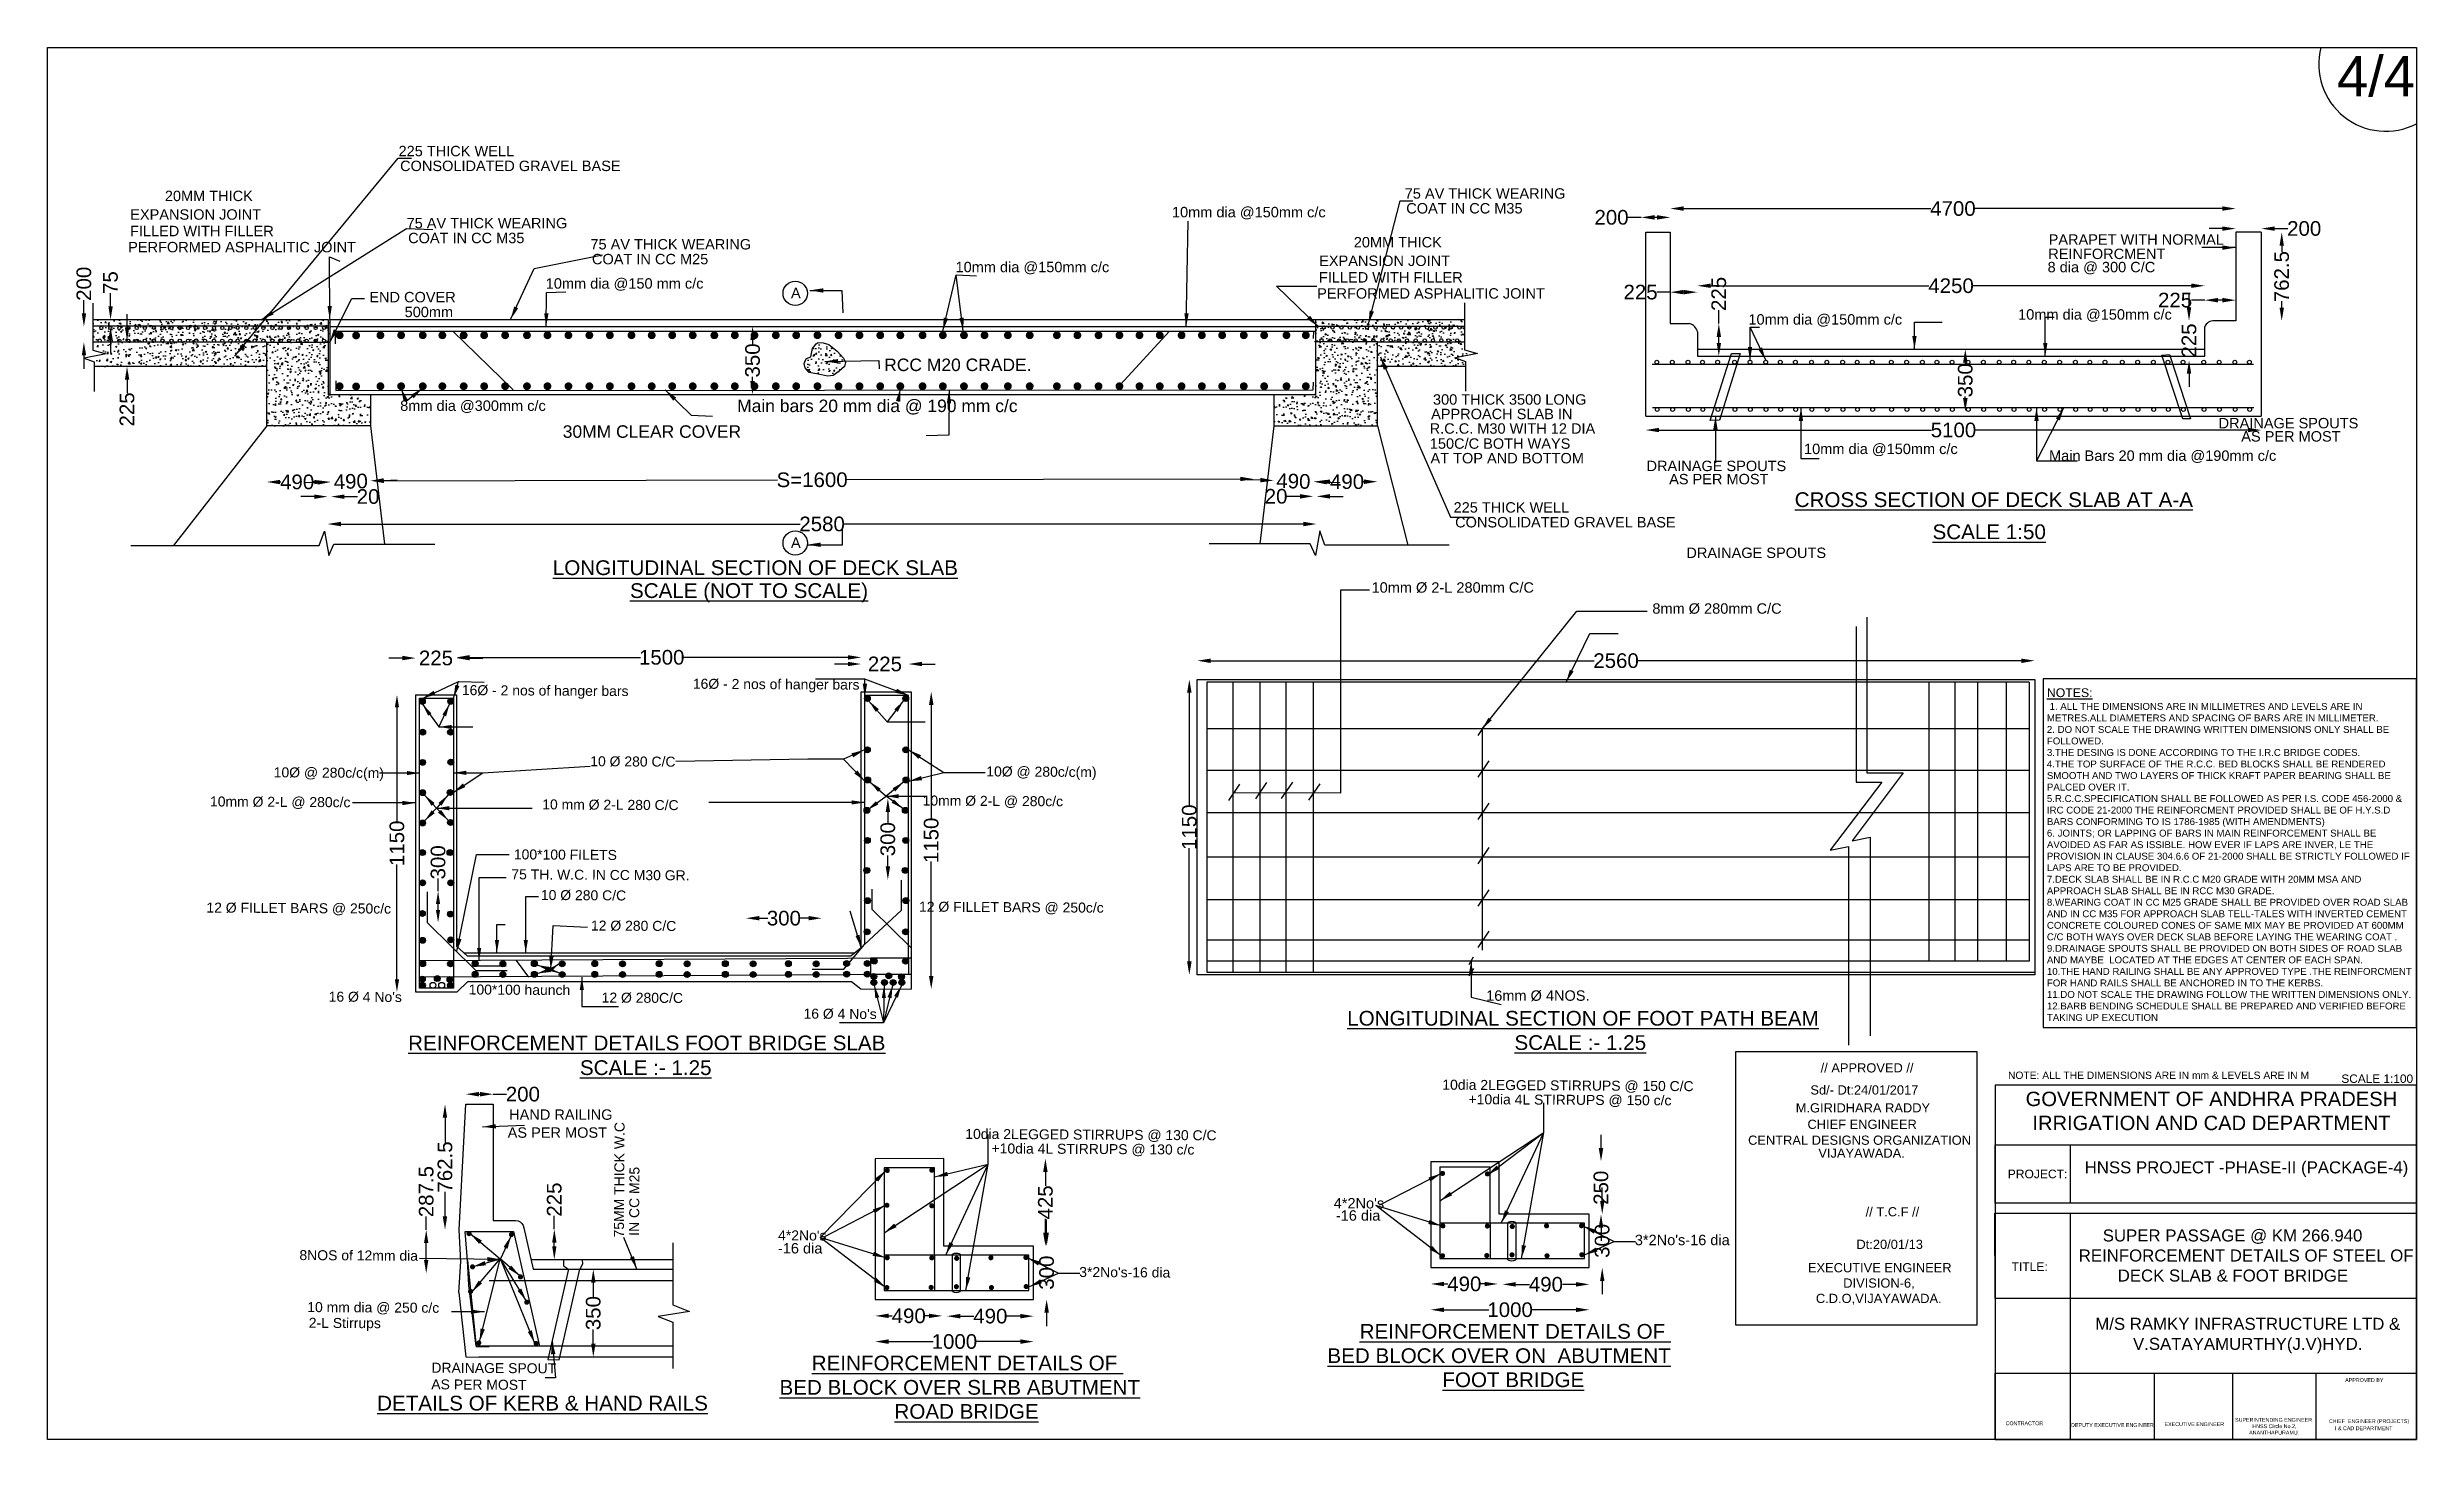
# Model space of a CAD drawing. Header units: millimetres. Extents: x 89797 to 107597, y 3251 to 13712.
import ezdxf

# ---------------------------------------------------------------- set-up
doc = ezdxf.new("R2010")
doc.units = ezdxf.units.MM
doc.header["$MEASUREMENT"] = 0
for name, color, linetype in [('DIMENSION', 7, 'Continuous'), ('DRAWING', 7, 'Continuous'), ('TEXT', 7, 'Continuous')]:
    doc.layers.add(name, color=color, linetype=linetype)
doc.styles.get("Standard").update_dxf_attribs({"font": 'arial.ttf'})
doc.dimstyles.get("Standard").update_dxf_attribs({"dimtxt": 110, "dimasz": 100, "dimexe": 0.18, "dimexo": 0.0625, "dimgap": 0.09, "dimtad": 0, "dimdec": 0, "dimzin": 0, "dimdsep": 46, "dimtxsty": 'Standard', "dimcen": 0.09, "dimse1": 1, "dimse2": 1, "dimadec": 0, "dimazin": 0, "dimtfac": 1, "dimtdec": 0, "dimtofl": 0, "dimtmove": 0, "dimatfit": 3, "dimfxl": 1, "dimtolj": 1, "dimtzin": 0, "dimarcsym": 0})
pattern_1 = [(50, (88708.02, 1941.9), (112.1495, -9.8118), [11.7269, -128.9955]), (355, (88708.02, 1941.9), (-21.6949, 117.6114), [9.3815, -103.1964]), (100.4514, (88717.36, 1941.09), (90.4546, 107.7996), [9.9663, -109.6293]), (46.1842, (88708.02, 1973.17), (166.8719, -25.8803), [17.5903, -193.4932]), (96.6356, (88721.92, 1971.02), (146.142, 152.3114), [14.9495, -164.444]), (351.1842, (88708.02, 1973.17), (146.142, 152.3114), [14.0722, -154.7946]), (21, (88723.65, 1965.36), (93.3313, -62.95274), [11.7269, -128.9955]), (326, (88723.65, 1965.36), (38.0443, 113.3831), [9.3815, -103.1964]), (71.4514, (88731.43, 1960.11), (131.3756, 50.4304), [9.9663, -109.6293]), (37.5, (88708.016, 1941.903), (1.90129, 52.05066), [0, -101.9455, 0, -104.75995, 0, -103.58727]), (7.5, (88708.016, 1941.903), (41.13306, 61.66948), [0, -59.7288, 0, -99.60014, 0, -39.48043]), (327.5, (88673.15, 1941.903), (83.46748, -3.52664), [0, -39.08954, 0, -121.95935, 0, -161.83068]), (317.5, (88657.51, 1941.9), (91.1859, 15.65223), [0, -50.8164, 0, -80.9935, 0, -114.92323])]

msp = doc.modelspace()

# ---------------------------------------------------------------- texts
at = {"layer": 'DRAWING'}
for s, height, rotation, p in [('16Ø - 2 nos of hanger bars', 75.002, 359.65712, (92910.5, 8845.9)), ('16Ø - 2 nos of hanger bars', 75.002, 359.65712, (94645.9, 8893.8)), ('10 Ø 280 C/C', 75.002, 359.65712, (93875, 8311.4)), ('10Ø @ 280c/c(m)', 75.002, 359.65712, (91496.8, 8228.1)), ('10Ø @ 280c/c(m)', 75.002, 359.65712, (96850.5, 8235.1)), ('10mm Ø 2-L @ 280c/c ', 75.002, 359.65712, (91018.1, 8009.2)), ('10 mm Ø 2-L 280 C/C', 75.002, 359.65712, (93514.2, 7987.4)), ('10mm Ø 2-L @ 280c/c ', 75.002, 359.65712, (96371.8, 8016.2)), ('100*100 FILETS', 75.002, 359.65712, (93301, 7611.6)), ('75 TH. W.C. IN CC M30 GR.', 75.002, 359.65712, (93282.2, 7461.5)), ('10 Ø 280 C/C', 75.002, 359.65712, (93504.1, 7306.3)), ('12 Ø FILLET BARS @ 250c/c ', 75.002, 359.65712, (90991.2, 7211.9)), ('12 Ø 280 C/C', 75.002, 359.65712, (93880.6, 7076.9)), ('12 Ø FILLET BARS @ 250c/c ', 75.002, 359.65712, (96345, 7218.9)), ("16 Ø 4 No's", 75.002, 359.65712, (91909.7, 6542.7)), ('100*100 haunch', 75.002, 359.65712, (92961.6, 6596.2)), ('12 Ø 280C/C', 75.002, 359.65712, (93960.6, 6535.8)), ("16 Ø 4 No's", 75.002, 359.65712, (95477.2, 6415.1)), ('10dia 2LEGGED STIRRUPS @ 150 C/C', 75.002, 359.65712, (100276.6, 5881)), ('+10dia 4L STIRRUPS @ 150 c/c ', 75.002, 359.65712, (100473.8, 5771.9)), ('75MM THICK W.C', 75.002, 89.65712, (94128, 4770.1)), ('10dia 2LEGGED STIRRUPS @ 130 C/C', 75.002, 359.65712, (96692.5, 5511.4)), ('+10dia 4L STIRRUPS @ 130 c/c ', 75.002, 359.65712, (96889.7, 5402.3)), ("4*2No's", 75, 359.65712, (95286.2, 4749.2)), ('8NOS of 12mm dia ', 75.002, 359.65712, (91690.1, 4600.7)), ("3*2No's-16 dia", 75.002, 359.65712, (97548.7, 4473.4)), ('10 mm dia @ 250 c/c', 75.002, 359.65712, (91748.8, 4210.2)), ('2-L Stirrups', 75.002, 359.65712, (91760.3, 4091.8))]:
    msp.add_text(s, height=height, rotation=rotation, dxfattribs=at).set_placement(p)
at = {"layer": 'DRAWING', "attachment_point": 1}
for s, insert, char_height, width in [('VIJAYAWADA. ', (103101.9, 5438.8), 69.164, 672.866), ('-16 dia', (99477, 4974.8), 78.18, 342.183), ('-16 dia', (95285.5, 4728.3), 78.18, 342.183)]:
    msp.add_mtext(s, dxfattribs=dict(at, insert=insert, char_height=char_height, width=width))
for s, insert, char_height, width, rotation in [(' IN CC M25', (94166.9, 4754), 75, 570.231, 89.65712), ('DRAINAGE SPOUT AS PER MOST', (92682, 3829.6), 75.002, 963.406, 359.65712)]:
    msp.add_mtext(s, dxfattribs=dict(at, insert=insert, char_height=char_height, width=width, rotation=rotation))
at = {"layer": 'TEXT'}
for s, height, p in [('4/4', 302.6, (106997.6, 13344.5)), ('225 THICK WELL ', 78.179, (92435, 12894.5)), ('CONSOLIDATED GRAVEL BASE', 78.179, (92446.5, 12783)), ('75 AV THICK WEARING ', 78.179, (99994.4, 12575.7)), ('EXPANSION JOINT', 78.179, (90419.1, 12417.7)), ('20MM THICK', 78.18, (90679.1, 12557.4)), ('10mm dia @150mm c/c', 78.179, (98245.7, 12435.6)), ('COAT IN CC M35', 78.179, (100005.9, 12464.2)), ('FILLED WITH FILLER ', 78.179, (90417.3, 12293.5)), ('75 AV THICK WEARING ', 78.179, (92495.3, 12352.7)), ('COAT IN CC M35', 78.179, (92506.8, 12241.2)), ('20MM THICK', 78.18, (99611.6, 12209.5)), ('PARAPET WITH NORMAL ', 78.179, (104832.3, 12229.7)), ('PERFORMED ASPHALITIC JOINT', 78.179, (90403.7, 12172.6)), ('75 AV THICK WEARING ', 78.179, (93876.5, 12194.1)), ('COAT IN CC M25', 78.179, (93888.1, 12082.6)), ('10mm dia @150mm c/c', 78.179, (96619.7, 12023.1)), ('EXPANSION JOINT', 78.179, (99351.7, 12069.8)), ('8 dia @ 300 C/C', 78.179, (104824.2, 12022.7)), ('REINFORCMENT ', 78.179, (104829.3, 12122)), ('10mm dia @150 mm c/c', 78.179, (93540.8, 11899.5)), ('FILLED WITH FILLER ', 78.179, (99349.9, 11945.6)), ('END COVER', 78.18, (92215.3, 11796.9)), ('500mm', 78.18, (92480.6, 11685.4)), ('A', 78.2, (95383.3, 11827.9)), ('PERFORMED ASPHALITIC JOINT', 78.179, (99336.3, 11824.7)), ('10mm dia @150mm c/c', 78.179, (104602.8, 11666.7)), ('10mm dia @150mm c/c', 78.179, (102576.8, 11629.5)), ('RCC M20 CRADE.', 93.815, (96083.6, 11280.3)), ('8mm dia @300mm c/c', 78.179, (92447.1, 10981.2)), ('Main bars 20 mm dia @ 190 mm c/c', 93.815, (94978.9, 10972.2)), ('300 THICK 3500 LONG ', 78.179, (100206.7, 11027.8)), ('30MM CLEAR COVER', 93.815, (93668.6, 10779)), ('R.C.C. M30 WITH 12 DIA', 78.179, (100181.6, 10809.7)), ('APPROACH SLAB IN', 78.179, (100192.5, 10918.8)), ('DRAINAGE SPOUTS ', 78.179, (106109.1, 10850)), ('150C/C BOTH WAYS', 78.179, (100183, 10696.5)), ('10mm dia @150mm c/c', 78.179, (102994.4, 10656.7)), ('Main Bars 20 mm dia @190mm c/c', 78.179, (104835.3, 10605.8)), ('AS PER MOST ', 78.179, (106279.1, 10750.8)), ('AT TOP AND BOTTOM', 78.179, (100187.9, 10586.8)), ('DRAINAGE SPOUTS ', 78.179, (101811, 10528.7)), ('AS PER MOST ', 78.179, (101981, 10429.5)), ('%%UCROSS SECTION OF DECK SLAB AT A-A', 110.787, (102924.1, 10258.7)), ('225 THICK WELL ', 78.179, (100361.5, 10216.9)), ('CONSOLIDATED GRAVEL BASE', 78.179, (100373, 10105.4)), ('A', 78.2, (95383.3, 9951.7)), ('%%USCALE 1:50', 110.787, (103959.6, 10017.3)), ('%%ULONGITUDINAL SECTION OF DECK SLAB', 110.787, (93593.7, 9747.6)), ('DRAINAGE SPOUTS ', 78.179, (102110.4, 9875.8)), ('%%USCALE (NOT TO SCALE)', 110.787, (94173.8, 9575.3)), ('10mm Ø 2-L 280mm C/C', 78.179, (99745.3, 9615.2)), ('8mm Ø 280mm C/C', 78.179, (101855.1, 9457.1)), ('16mm Ø 4NOS.', 78.179, (100606.2, 6548.8)), ('%%ULONGITUDINAL SECTION OF FOOT PATH BEAM', 110.787, (99562, 6362.1)), ('%%UREINFORCEMENT DETAILS FOOT BRIDGE SLAB', 110.787, (92507, 6176.8)), ('%%USCALE :- 1.25', 110.787, (100818.7, 6179.5)), ('%%USCALE :- 1.25', 110.787, (93797.5, 5991)), ('// APPROVED //', 69.164, (103118.9, 6010.1)), ('Sd/- Dt:24/01/2017', 69.164, (103042.1, 5844.4)), ('SCALE 1:100', 63.699, (107031.2, 5931.7)), ('HAND RAILING', 78.179, (93265.8, 5654.6)), ('M.GIRIDHARA RADDY', 69.164, (102932.2, 5709.8)), ('AS PER MOST ', 78.179, (93254.7, 5519.6)), ('CENTRAL DESIGNS ORGANIZATION', 69.164, (102574, 5466.8)), ('CHIEF ENGINEER', 69.164, (103020.3, 5586.1)), ("4*2No's", 78.18, (99460.7, 4988.3)), ('// T.C.F //', 69.164, (103457.2, 4928.9)), ("3*2No's-16 dia", 78.179, (101723.2, 4712.5)), ('Dt:20/01/13', 69.164, (103388, 4684.3)), ('%%UREINFORCEMENT DETAILS OF ', 110.787, (99655.6, 4009.6)), ('%%UBED BLOCK OVER ON  ABUTMENT', 110.787, (99413.5, 3826.8)), ('%%UREINFORCEMENT DETAILS OF ', 110.787, (95539.1, 3771.6)), ('%%UFOOT BRIDGE', 110.787, (100277.1, 3646)), ('%%UDETAILS OF KERB & HAND RAILS', 110.787, (92273.9, 3470.2)), ('%%UBED BLOCK OVER SLRB ABUTMENT', 110.787, (95297.1, 3588.8)), ('APPROVED BY', 28.658, (107059.9, 3684.6)), ('%%UROAD BRIDGE', 110.787, (96160.7, 3408)), ('CONTRACTOR', 28.66, (104508.7, 3359.6)), ('I & CAD DEPARTMENT', 28.658, (106983.4, 3322.4))]:
    msp.add_text(s, height=height, dxfattribs=at).set_placement(p)
at = {"layer": 'TEXT', "attachment_point": 1}
for s, insert, char_height, width in [('{\\H1.2685x;\\LNOTES: \\P} 1. ALL THE DIMENSIONS ARE IN MILLIMETRES AND LEVELS ARE IN METRES.ALL DIAMETERS AND SPACING OF BARS ARE IN MILLIMETER. \\P2. DO NOT SCALE THE DRAWING WRITTEN DIMENSIONS ONLY SHALL BE FOLLOWED.\\P3.THE DESING IS DONE ACCORDING TO THE I.R.C BRIDGE CODES.\\P4.THE TOP SURFACE OF THE R.C.C. BED BLOCKS SHALL BE RENDERED SMOOTH AND TWO LAYERS OF THICK KRAFT PAPER BEARING SHALL BE PALCED OVER IT.\\P5.R.C.C.SPECIFICATION SHALL BE FOLLOWED AS PER I.S. CODE 456-2000 & IRC CODE 21-2000 THE REINFORCMENT PROVIDED SHALL BE OF H.Y.S.D BARS CONFORMING TO IS 1786-1985 (WITH AMENDMENTS)\\P6. JOINTS; OR LAPPING OF BARS IN MAIN REINFORCEMENT SHALL BE AVOIDED AS FAR AS ISSIBLE. HOW EVER IF LAPS ARE INVER, LE THE PROVISION IN CLAUSE 304.6.6 OF 21-2000 SHALL BE STRICTLY FOLLOWED IF LAPS ARE TO BE PROVIDED.\\P7.DECK SLAB SHALL BE IN R.C.C M20 GRADE WITH 20MM MSA AND APPROACH SLAB SHALL BE IN RCC M30 GRADE.\\P8.WEARING COAT IN CC M25 GRADE SHALL BE PROVIDED OVER ROAD SLAB AND IN CC M35 FOR APPROACH SLAB TELL-TALES WITH INVERTED CEMENT CONCRETE COLOURED CONES OF SAME MIX MAY BE PROVIDED AT 600MM C/C BOTH WAYS OVER DECK SLAB BEFORE LAYING THE WEARING COAT .\\P9.DRAINAGE SPOUTS SHALL BE PROVIDED ON BOTH SIDES OF ROAD SLAB AND MAYBE  LOCATED AT THE EDGES AT CENTER OF EACH SPAN.\\P10.THE HAND RAILING SHALL BE ANY APPROVED TYPE .THE REINFORCMENT FOR HAND RAILS SHALL BE ANCHORED IN TO THE KERBS.\\P11.DO NOT SCALE THE DRAWING FOLLOW THE WRITTEN DIMENSIONS ONLY.\\P12.BARB BENDING SCHEDULE SHALL BE PREPARED AND VERIFIED BEFORE TAKING UP EXECUTION', (104819.1, 8896.6), 51.9374, 2734.997), ('NOTE: ALL THE DIMENSIONS ARE IN mm & LEVELS ARE IN M', (104526.7, 6016.8), 55.299, 2257.031), ('PROJECT:', (104525, 5280), 64.86, 605.157), ('\\pi431.8;SUPER PASSAGE @ KM 266.940\\P\\pi41.188;      REINFORCEMENT DETAILS OF STEEL OF \\P\\pi544;DECK SLAB & FOOT BRIDGE', (104806.9, 4830.6), 90.278, 2802.485), ('\\pi945.96; EXECUTIVE ENGINEER\\P\\pi1237.9;DIVISION-6,\\P\\pi1032.5;C.D.O,VIJAYAWADA. ', (102051, 4577.8), 69.164, 2996.695), ('TITLE:', (104553.7, 4583.5), 64.86, 351.705), ('\\pi490.12;M/S RAMKY INFRASTRUCTURE LTD &\\P\\pi773.52;V.SATAYAMURTHY(J.V)HYD.', (104692.3, 4166.7), 90.278, 3259.308), ('  EXECUTIVE ENGINEER  ', (105680.7, 3381.7), 28.658, 804.883), ('\\pi204.77;SUPERINTENDING ENGINEER.\\P\\pi334.52;HNSS Circle No.2,\\P\\pi310.66;ANANTHAPURAMU.', (106027.9, 3414.2), 28.658, 993.755), ('CHIEF  ENGINEER (PROJECTS)', (106937.7, 3404.9), 28.658, 645.614), ('DEPUTY EXECUTIVE ENGINEER  ', (105001.1, 3375.5), 28.658, 804.883)]:
    msp.add_mtext(s, dxfattribs=dict(at, insert=insert, char_height=char_height, width=width))
at = {"layer": 'TEXT', "color": 7, "width": 3089.548, "attachment_point": 5}
for s, insert, char_height in [('GOVERNMENT OF ANDHRA PRADESH\\PIRRIGATION AND CAD DEPARTMENT', (106055.1, 5720.4), 108.334), ('HNSS PROJECT -PHASE-II (PACKAGE-4)', (106318.4, 5283.6), 90.278)]:
    msp.add_mtext(s, dxfattribs=dict(at, insert=insert, char_height=char_height))

# ---------------------------------------------------------------- blocks, each defined once
blk = doc.blocks.new('*D4')
at = {"layer": 'Defpoints', "color": 0}
for p in [(91445, 10425), (91902, 10447), (91902, 10425)]:
    blk.add_point(p, dxfattribs=at)
at = {"layer": 'DIMENSION', "color": 0, "lineweight": -2}
for p, q in [((91545, 10447), (91550, 10447)), ((91802, 10447), (91797, 10447))]:
    blk.add_line(p, q, dxfattribs=at)
at = {"layer": 'DIMENSION', "color": 0}
for points in [[(91545, 10463), (91545, 10430), (91445, 10447)], [(91802, 10463), (91802, 10430), (91902, 10447)]]:
    blk.add_solid(points, dxfattribs=at)
at = {"layer": 'DIMENSION', "color": 0, "insert": (91673, 10447), "char_height": 110, "attachment_point": 5}
blk.add_mtext('\\A1;490', dxfattribs=at)
blk = doc.blocks.new('*D5')
at = {"layer": 'Defpoints', "color": 0}
for p in [(92224, 10441), (98859, 10469), (98859, 10455)]:
    blk.add_point(p, dxfattribs=at)
at = {"layer": 'DIMENSION', "color": 0, "lineweight": -2}
for p, q in [((92324, 10456), (95282, 10462)), ((98759, 10469), (95802, 10463))]:
    blk.add_line(p, q, dxfattribs=at)
at = {"layer": 'DIMENSION', "color": 0}
for points in [[(92324, 10473), (92324, 10439), (92224, 10456)], [(98759, 10486), (98759, 10453), (98859, 10469)]]:
    blk.add_solid(points, dxfattribs=at)
at = {"layer": 'DIMENSION', "color": 0, "insert": (95542, 10463), "char_height": 110, "attachment_point": 5, "rotation": 0.118}
blk.add_mtext('\\A1;S=1600', dxfattribs=at)
blk = doc.blocks.new('*D6')
at = {"layer": 'Defpoints', "color": 0}
for p in [(91902, 10447), (91927, 10447), (91927, 10337)]:
    blk.add_point(p, dxfattribs=at)
at = {"layer": 'DIMENSION', "color": 0, "lineweight": -2}
for p, q in [((91802, 10337), (91702, 10337)), ((92027, 10337), (92127, 10337))]:
    blk.add_line(p, q, dxfattribs=at)
at = {"layer": 'DIMENSION', "color": 0}
for points in [[(91802, 10353), (91802, 10320), (91902, 10337)], [(92027, 10353), (92027, 10320), (91927, 10337)]]:
    blk.add_solid(points, dxfattribs=at)
at = {"layer": 'DIMENSION', "color": 0, "insert": (92206, 10337), "char_height": 110, "attachment_point": 5}
blk.add_mtext('\\A1;20', dxfattribs=at)
blk = doc.blocks.new('*D7')
at = {"layer": 'Defpoints', "color": 0}
for p in [(91927, 10447), (92224, 10456), (92224, 10456)]:
    blk.add_point(p, dxfattribs=at)
at = {"layer": 'DIMENSION', "color": 0, "lineweight": -2}
for p, q in [((91827, 10444), (91727, 10441)), ((92324, 10459), (92424, 10462))]:
    blk.add_line(p, q, dxfattribs=at)
at = {"layer": 'DIMENSION', "color": 0}
for points in [[(91826, 10460), (91827, 10427), (91927, 10447)], [(92324, 10475), (92325, 10442), (92224, 10456)]]:
    blk.add_solid(points, dxfattribs=at)
at = {"layer": 'DIMENSION', "color": 0, "insert": (92076, 10451), "char_height": 110, "attachment_point": 5, "rotation": 1.7311}
blk.add_mtext('\\A1;490', dxfattribs=at)
blk = doc.blocks.new('*D12')
at = {"layer": 'Defpoints', "color": 0}
for p in [(95068, 11615), (95095, 11615), (95067, 11105)]:
    blk.add_point(p, dxfattribs=at)
at = {"layer": 'DIMENSION', "color": 0, "lineweight": -2}
for p, q in [((95095, 11515), (95095, 11481)), ((95094, 11205), (95094, 11238))]:
    blk.add_line(p, q, dxfattribs=at)
at = {"layer": 'DIMENSION', "color": 0}
for points in [[(95078, 11515), (95112, 11515), (95095, 11615)], [(95077, 11205), (95111, 11205), (95094, 11105)]]:
    blk.add_solid(points, dxfattribs=at)
at = {"layer": 'DIMENSION', "color": 0, "insert": (95095, 11360), "char_height": 110, "attachment_point": 5, "rotation": 89.8488}
blk.add_mtext('\\A1;350', dxfattribs=at)
blk = doc.blocks.new('*D8')
at = {"layer": 'Defpoints', "color": 0}
for p in [(99332, 10449), (99332, 10428), (99789, 10428)]:
    blk.add_point(p, dxfattribs=at)
at = {"layer": 'DIMENSION', "color": 0, "lineweight": -2}
for p, q in [((99432, 10449), (99437, 10449)), ((99689, 10449), (99684, 10449))]:
    blk.add_line(p, q, dxfattribs=at)
at = {"layer": 'DIMENSION', "color": 0}
for points in [[(99432, 10466), (99432, 10432), (99332, 10449)], [(99689, 10466), (99689, 10432), (99789, 10449)]]:
    blk.add_solid(points, dxfattribs=at)
at = {"layer": 'DIMENSION', "color": 0, "insert": (99561, 10449), "char_height": 110, "attachment_point": 5}
blk.add_mtext('\\A1;490', dxfattribs=at)
blk = doc.blocks.new('*D9')
at = {"layer": 'Defpoints', "color": 0}
for p in [(99307, 10449), (99307, 10339), (99332, 10449)]:
    blk.add_point(p, dxfattribs=at)
at = {"layer": 'DIMENSION', "color": 0, "lineweight": -2}
for p, q in [((99207, 10339), (99107, 10339)), ((99432, 10339), (99532, 10339))]:
    blk.add_line(p, q, dxfattribs=at)
at = {"layer": 'DIMENSION', "color": 0}
for points in [[(99207, 10356), (99207, 10322), (99307, 10339)], [(99432, 10356), (99432, 10322), (99332, 10339)]]:
    blk.add_solid(points, dxfattribs=at)
at = {"layer": 'DIMENSION', "color": 0, "insert": (99028, 10339), "char_height": 110, "attachment_point": 5}
blk.add_mtext('\\A1;20', dxfattribs=at)
blk = doc.blocks.new('*D10')
at = {"layer": 'Defpoints', "color": 0}
for p in [(99010, 10458), (99010, 10458), (99307, 10449)]:
    blk.add_point(p, dxfattribs=at)
at = {"layer": 'DIMENSION', "color": 0, "lineweight": -2}
for p, q in [((98910, 10461), (98810, 10464)), ((99407, 10446), (99507, 10443))]:
    blk.add_line(p, q, dxfattribs=at)
at = {"layer": 'DIMENSION', "color": 0}
for points in [[(98910, 10478), (98909, 10444), (99010, 10458)], [(99408, 10463), (99407, 10429), (99307, 10449)]]:
    blk.add_solid(points, dxfattribs=at)
at = {"layer": 'DIMENSION', "color": 0, "insert": (99158, 10453), "char_height": 110, "attachment_point": 5, "rotation": 358.2689}
blk.add_mtext('\\A1;490', dxfattribs=at)
blk = doc.blocks.new('*D11')
at = {"layer": 'Defpoints', "color": 0, "lineweight": -2}
for p, q in [((92002, 10131), (95452, 10131)), ((99232, 10131), (95782, 10131))]:
    blk.add_line(p, q, dxfattribs=at)
at = {"layer": 'Defpoints', "color": 0}
for p in [(91902, 10337), (99332, 10339), (99332, 10131)]:
    blk.add_point(p, dxfattribs=at)
for points in [[(92002, 10148), (92002, 10114), (91902, 10131)], [(99232, 10148), (99232, 10114), (99332, 10131)]]:
    blk.add_solid(points, dxfattribs=at)
at = {"layer": 'Defpoints', "color": 0, "insert": (95617, 10131), "char_height": 110, "attachment_point": 5}
blk.add_mtext('\\A1;2580', dxfattribs=at)
blk = doc.blocks.new('*D14')
at = {"layer": 'Defpoints', "color": 0}
for p in [(90393, 11509), (90393, 11315), (90395, 11315)]:
    blk.add_point(p, dxfattribs=at)
at = {"layer": 'DRAWING', "color": 0, "lineweight": -2}
for p, q in [((90395, 11609), (90395, 11709)), ((90395, 11215), (90395, 11115))]:
    blk.add_line(p, q, dxfattribs=at)
at = {"layer": 'DRAWING', "color": 0}
for points in [[(90379, 11609), (90412, 11609), (90395, 11509)], [(90379, 11215), (90412, 11215), (90395, 11315)]]:
    blk.add_solid(points, dxfattribs=at)
at = {"layer": 'DRAWING', "color": 0, "insert": (90395, 10992), "char_height": 110, "attachment_point": 5, "rotation": 90}
blk.add_mtext('\\A1;225', dxfattribs=at)
blk = doc.blocks.new('*D15')
at = {"layer": 'Defpoints', "color": 0}
for p in [(90071, 11614), (90139, 11614), (90139, 11498)]:
    blk.add_point(p, dxfattribs=at)
at = {"layer": 'DRAWING', "color": 0, "lineweight": -2}
for p, q in [((90071, 11714), (90071, 11814)), ((90071, 11398), (90071, 11298))]:
    blk.add_line(p, q, dxfattribs=at)
at = {"layer": 'DRAWING', "color": 0}
for points in [[(90055, 11714), (90088, 11714), (90071, 11614)], [(90055, 11398), (90088, 11398), (90071, 11498)]]:
    blk.add_solid(points, dxfattribs=at)
at = {"layer": 'DRAWING', "color": 0, "insert": (90071, 11936), "char_height": 110, "attachment_point": 5, "rotation": 90}
blk.add_mtext('\\A1;200', dxfattribs=at)
blk = doc.blocks.new('*D16')
at = {"layer": 'Defpoints', "color": 0}
for p in [(90139, 11666), (90139, 11614), (90271, 11666)]:
    blk.add_point(p, dxfattribs=at)
at = {"layer": 'DRAWING', "color": 0, "lineweight": -2}
for p, q in [((90271, 11766), (90271, 11866)), ((90271, 11514), (90271, 11414))]:
    blk.add_line(p, q, dxfattribs=at)
at = {"layer": 'DRAWING', "color": 0}
for points in [[(90255, 11766), (90288, 11766), (90271, 11666)], [(90255, 11514), (90288, 11514), (90271, 11614)]]:
    blk.add_solid(points, dxfattribs=at)
at = {"layer": 'DRAWING', "color": 0, "insert": (90271, 11945), "char_height": 110, "attachment_point": 5, "rotation": 90}
blk.add_mtext('\\A1;75', dxfattribs=at)
blk = doc.blocks.new('*D17')
at = {"layer": 'Defpoints', "color": 0}
for p in [(101771, 12435), (101771, 12342), (101989, 12323)]:
    blk.add_point(p, dxfattribs=at)
at = {"layer": 'DRAWING', "color": 0, "lineweight": -2}
for p, q in [((101771, 12435), (101671, 12435)), ((101889, 12435), (101871, 12435))]:
    blk.add_line(p, q, dxfattribs=at)
at = {"layer": 'DRAWING', "color": 0}
for points in [[(101871, 12452), (101871, 12418), (101771, 12435)], [(101889, 12452), (101889, 12418), (101989, 12435)]]:
    blk.add_solid(points, dxfattribs=at)
at = {"layer": 'DRAWING', "color": 0, "insert": (101548, 12435), "char_height": 110, "attachment_point": 5}
blk.add_mtext('\\A1;200', dxfattribs=at)
blk = doc.blocks.new('*D18')
at = {"layer": 'Defpoints', "color": 0}
for p in [(101989, 11873), (101989, 11637), (102193, 11574)]:
    blk.add_point(p, dxfattribs=at)
at = {"layer": 'DRAWING', "color": 0, "lineweight": -2}
for p, q in [((101989, 11873), (101889, 11873)), ((102093, 11873), (102089, 11873))]:
    blk.add_line(p, q, dxfattribs=at)
at = {"layer": 'DRAWING', "color": 0}
for points in [[(102089, 11890), (102089, 11857), (101989, 11873)], [(102093, 11890), (102093, 11857), (102193, 11873)]]:
    blk.add_solid(points, dxfattribs=at)
at = {"layer": 'DRAWING', "color": 0, "insert": (101766, 11873), "char_height": 110, "attachment_point": 5}
blk.add_mtext('\\A1;225', dxfattribs=at)
blk = doc.blocks.new('*D19')
at = {"layer": 'Defpoints', "color": 0}
for p in [(102135, 11637), (102354, 11637), (102318, 11392)]:
    blk.add_point(p, dxfattribs=at)
at = {"layer": 'DRAWING', "color": 0, "lineweight": -2}
for p, q in [((102354, 11637), (102354, 11737)), ((102354, 11492), (102354, 11537))]:
    blk.add_line(p, q, dxfattribs=at)
at = {"layer": 'DRAWING', "color": 0}
for points in [[(102338, 11537), (102371, 11537), (102354, 11637)], [(102338, 11492), (102371, 11492), (102354, 11392)]]:
    blk.add_solid(points, dxfattribs=at)
at = {"layer": 'DRAWING', "color": 0, "insert": (102354, 11860), "char_height": 110, "attachment_point": 5, "rotation": 90}
blk.add_mtext('\\A1;225', dxfattribs=at)
blk = doc.blocks.new('*D20')
at = {"layer": 'Defpoints', "color": 0}
for p in [(102193, 11873), (106005, 11921), (106005, 11614)]:
    blk.add_point(p, dxfattribs=at)
at = {"layer": 'DRAWING', "color": 0, "lineweight": -2}
for p, q in [((102293, 11921), (103933, 11921)), ((105905, 11921), (104265, 11921))]:
    blk.add_line(p, q, dxfattribs=at)
at = {"layer": 'DRAWING', "color": 0}
for points in [[(102293, 11938), (102293, 11905), (102193, 11921)], [(105905, 11938), (105905, 11905), (106005, 11921)]]:
    blk.add_solid(points, dxfattribs=at)
at = {"layer": 'DRAWING', "color": 0, "insert": (104099, 11921), "char_height": 110, "attachment_point": 5}
blk.add_mtext('\\A1;4250', dxfattribs=at)
blk = doc.blocks.new('*D21')
at = {"layer": 'Defpoints', "color": 0}
for p in [(105887, 11658), (106070, 11658), (106000, 11361)]:
    blk.add_point(p, dxfattribs=at)
at = {"layer": 'DRAWING', "color": 0, "lineweight": -2}
for p, q in [((105887, 11758), (105887, 11858)), ((105887, 11261), (105887, 11161))]:
    blk.add_line(p, q, dxfattribs=at)
at = {"layer": 'DRAWING', "color": 0}
for points in [[(105870, 11758), (105903, 11758), (105887, 11658)], [(105870, 11261), (105903, 11261), (105887, 11361)]]:
    blk.add_solid(points, dxfattribs=at)
at = {"layer": 'DRAWING', "color": 0, "insert": (105887, 11510), "char_height": 110, "attachment_point": 5, "rotation": 90}
blk.add_mtext('\\A1;225', dxfattribs=at)
blk = doc.blocks.new('*D22')
at = {"layer": 'Defpoints', "color": 0}
for p in [(106005, 11813), (106005, 11614), (106238, 11657)]:
    blk.add_point(p, dxfattribs=at)
at = {"layer": 'DRAWING', "color": 0, "lineweight": -2}
for p, q in [((106005, 11813), (105905, 11813)), ((106138, 11813), (106105, 11813))]:
    blk.add_line(p, q, dxfattribs=at)
at = {"layer": 'DRAWING', "color": 0}
for points in [[(106105, 11830), (106105, 11796), (106005, 11813)], [(106138, 11830), (106138, 11796), (106238, 11813)]]:
    blk.add_solid(points, dxfattribs=at)
at = {"layer": 'DRAWING', "color": 0, "insert": (105782, 11813), "char_height": 110, "attachment_point": 5}
blk.add_mtext('\\A1;225', dxfattribs=at)
blk = doc.blocks.new('*D23')
at = {"layer": 'Defpoints', "color": 0}
for p in [(106238, 12323), (106430, 12351), (106430, 12323)]:
    blk.add_point(p, dxfattribs=at)
at = {"layer": 'DRAWING', "color": 0, "lineweight": -2}
for p, q in [((106138, 12351), (106038, 12351)), ((106530, 12351), (106630, 12351))]:
    blk.add_line(p, q, dxfattribs=at)
at = {"layer": 'DRAWING', "color": 0}
for points in [[(106138, 12367), (106138, 12334), (106238, 12351)], [(106530, 12367), (106530, 12334), (106430, 12351)]]:
    blk.add_solid(points, dxfattribs=at)
at = {"layer": 'DRAWING', "color": 0, "insert": (106752, 12351), "char_height": 110, "attachment_point": 5}
blk.add_mtext('\\A1;200', dxfattribs=at)
blk = doc.blocks.new('*D24')
at = {"layer": 'Defpoints', "color": 0}
for p in [(106435, 12323), (106238, 11657), (106583, 11657)]:
    blk.add_point(p, dxfattribs=at)
at = {"layer": 'DRAWING', "color": 0, "lineweight": -2}
for p, q in [((106583, 12223), (106583, 12176)), ((106583, 11757), (106583, 11805))]:
    blk.add_line(p, q, dxfattribs=at)
at = {"layer": 'DRAWING', "color": 0}
for points in [[(106567, 12223), (106600, 12223), (106583, 12323)], [(106567, 11757), (106600, 11757), (106583, 11657)]]:
    blk.add_solid(points, dxfattribs=at)
at = {"layer": 'DRAWING', "color": 0, "insert": (106583, 11990), "char_height": 110, "attachment_point": 5, "rotation": 90}
blk.add_mtext('\\A1;762.5', dxfattribs=at)
blk = doc.blocks.new('*D25')
at = {"layer": 'Defpoints', "color": 0}
for p in [(101805, 10941), (106430, 10941), (106430, 10837)]:
    blk.add_point(p, dxfattribs=at)
at = {"layer": 'DRAWING', "color": 0, "lineweight": -2}
for p, q in [((101905, 10837), (103953, 10837)), ((106330, 10837), (104281, 10837))]:
    blk.add_line(p, q, dxfattribs=at)
at = {"layer": 'DRAWING', "color": 0}
for points in [[(101905, 10854), (101905, 10821), (101805, 10837)], [(106330, 10854), (106330, 10821), (106430, 10837)]]:
    blk.add_solid(points, dxfattribs=at)
at = {"layer": 'DRAWING', "color": 0, "insert": (104117, 10837), "char_height": 110, "attachment_point": 5}
blk.add_mtext('\\A1;5100', dxfattribs=at)
blk = doc.blocks.new('*D26')
at = {"layer": 'Defpoints', "color": 0}
for p in [(104246, 11444), (104206, 10977), (104228, 10977)]:
    blk.add_point(p, dxfattribs=at)
at = {"layer": 'DRAWING', "color": 0, "lineweight": -2}
for p, q in [((104206, 11344), (104206, 11332)), ((104206, 11077), (104206, 11089))]:
    blk.add_line(p, q, dxfattribs=at)
at = {"layer": 'DRAWING', "color": 0}
for points in [[(104189, 11344), (104223, 11344), (104206, 11444)], [(104189, 11077), (104223, 11077), (104206, 10977)]]:
    blk.add_solid(points, dxfattribs=at)
at = {"layer": 'DRAWING', "color": 0, "insert": (104206, 11211), "char_height": 110, "attachment_point": 5, "rotation": 90}
blk.add_mtext('\\A1;350', dxfattribs=at)
blk = doc.blocks.new('*D27')
at = {"layer": 'Defpoints', "color": 0}
for p in [(106238, 12501), (101989, 12323), (106238, 12323)]:
    blk.add_point(p, dxfattribs=at)
at = {"layer": 'DRAWING', "color": 0, "lineweight": -2}
for p, q in [((102089, 12501), (103947, 12501)), ((106138, 12501), (104280, 12501))]:
    blk.add_line(p, q, dxfattribs=at)
at = {"layer": 'DRAWING', "color": 0}
for points in [[(102089, 12518), (102089, 12485), (101989, 12501)], [(106138, 12518), (106138, 12485), (106238, 12501)]]:
    blk.add_solid(points, dxfattribs=at)
at = {"layer": 'DRAWING', "color": 0, "insert": (104113, 12501), "char_height": 110, "attachment_point": 5}
blk.add_mtext('\\A1;4700', dxfattribs=at)
blk = doc.blocks.new('*D32')
at = {"layer": 'Defpoints', "color": 0}
for p in [(92563, 8848), (92423, 6615), (92563, 6615)]:
    blk.add_point(p, dxfattribs=at)
at = {"layer": 'DRAWING', "color": 0, "lineweight": -2}
for p, q in [((92423, 8753), (92423, 7890)), ((92423, 6710), (92423, 7573))]:
    blk.add_line(p, q, dxfattribs=at)
at = {"layer": 'DRAWING', "color": 0}
for points in [[(92407, 8753), (92439, 8753), (92423, 8848)], [(92407, 6710), (92439, 6710), (92423, 6615)]]:
    blk.add_solid(points, dxfattribs=at)
at = {"layer": 'DRAWING', "color": 0, "insert": (92423, 7732), "char_height": 110, "attachment_point": 5, "rotation": 90}
blk.add_mtext('\\A1;1150', dxfattribs=at)
blk = doc.blocks.new('*D28')
at = {"layer": 'Defpoints', "color": 0}
for p in [(92720, 7372), (92732, 7372), (92723, 7136)]:
    blk.add_point(p, dxfattribs=at)
at = {"layer": 'DRAWING', "color": 0, "lineweight": -2}
for p, q in [((92732, 7372), (92732, 7467)), ((92732, 7231), (92732, 7277))]:
    blk.add_line(p, q, dxfattribs=at)
at = {"layer": 'DRAWING', "color": 0}
for points in [[(92716, 7277), (92747, 7277), (92732, 7372)], [(92716, 7231), (92747, 7231), (92732, 7136)]]:
    blk.add_solid(points, dxfattribs=at)
at = {"layer": 'DRAWING', "color": 0, "insert": (92732, 7589), "char_height": 110, "attachment_point": 5, "rotation": 90}
blk.add_mtext('\\A1;300', dxfattribs=at)
blk = doc.blocks.new('*D29')
at = {"layer": 'Defpoints', "color": 0}
for p in [(95045, 7169), (95045, 7139), (95615, 7169)]:
    blk.add_point(p, dxfattribs=at)
at = {"layer": 'DRAWING', "color": 0, "lineweight": -2}
for p, q in [((95145, 7169), (95209, 7169)), ((95515, 7169), (95452, 7169))]:
    blk.add_line(p, q, dxfattribs=at)
at = {"layer": 'DRAWING', "color": 0}
for points in [[(95145, 7186), (95145, 7153), (95045, 7169)], [(95515, 7186), (95515, 7153), (95615, 7169)]]:
    blk.add_solid(points, dxfattribs=at)
at = {"layer": 'DRAWING', "color": 0, "insert": (95330, 7169), "char_height": 110, "attachment_point": 5}
blk.add_mtext('\\A1;300', dxfattribs=at)
blk = doc.blocks.new('*D30')
at = {"layer": 'Defpoints', "color": 0}
for p in [(96111, 8068), (96122, 8068), (96132, 7458)]:
    blk.add_point(p, dxfattribs=at)
at = {"layer": 'DRAWING', "color": 0, "lineweight": -2}
for p, q in [((96111, 7968), (96111, 7884)), ((96111, 7558), (96111, 7641))]:
    blk.add_line(p, q, dxfattribs=at)
at = {"layer": 'DRAWING', "color": 0}
for points in [[(96095, 7968), (96128, 7968), (96111, 8068)], [(96095, 7558), (96128, 7558), (96111, 7458)]]:
    blk.add_solid(points, dxfattribs=at)
at = {"layer": 'DRAWING', "color": 0, "insert": (96111, 7763), "char_height": 110, "attachment_point": 5, "rotation": 90}
blk.add_mtext('\\A1;300', dxfattribs=at)
blk = doc.blocks.new('*D33')
at = {"layer": 'Defpoints', "color": 0}
for p in [(96287, 8871), (96437, 8871), (96287, 6636)]:
    blk.add_point(p, dxfattribs=at)
at = {"layer": 'DRAWING', "color": 0, "lineweight": -2}
for p, q in [((96437, 8771), (96437, 7913)), ((96437, 6736), (96437, 7595))]:
    blk.add_line(p, q, dxfattribs=at)
at = {"layer": 'DRAWING', "color": 0}
for points in [[(96420, 8771), (96454, 8771), (96437, 8871)], [(96420, 6736), (96454, 6736), (96437, 6636)]]:
    blk.add_solid(points, dxfattribs=at)
at = {"layer": 'DRAWING', "color": 0, "insert": (96437, 7754), "char_height": 110, "attachment_point": 5, "rotation": 90}
blk.add_mtext('\\A1;1150', dxfattribs=at)
blk = doc.blocks.new('*D34')
at = {"layer": 'Defpoints', "color": 0}
for p in [(96267, 9079), (95911, 8871), (96267, 8871)]:
    blk.add_point(p, dxfattribs=at)
at = {"layer": 'DRAWING', "color": 0, "lineweight": -2}
for p, q in [((95811, 9079), (95711, 9079)), ((96367, 9079), (96467, 9079))]:
    blk.add_line(p, q, dxfattribs=at)
at = {"layer": 'DRAWING', "color": 0}
for points in [[(95811, 9096), (95811, 9063), (95911, 9079)], [(96367, 9096), (96367, 9063), (96267, 9079)]]:
    blk.add_solid(points, dxfattribs=at)
at = {"layer": 'DRAWING', "color": 0, "insert": (96089, 9079), "char_height": 110, "attachment_point": 5}
blk.add_mtext('\\A1;225', dxfattribs=at)
blk = doc.blocks.new('*D35')
at = {"layer": 'Defpoints', "color": 0}
for p in [(92869, 9129), (92869, 8848), (95911, 8871)]:
    blk.add_point(p, dxfattribs=at)
at = {"layer": 'DRAWING', "color": 0, "lineweight": -2}
for p, q in [((92969, 9129), (94253, 9129)), ((95811, 9129), (94571, 9129))]:
    blk.add_line(p, q, dxfattribs=at)
at = {"layer": 'DRAWING', "color": 0}
for points in [[(92969, 9146), (92969, 9112), (92869, 9129)], [(95811, 9146), (95811, 9112), (95911, 9129)]]:
    blk.add_solid(points, dxfattribs=at)
at = {"layer": 'DRAWING', "color": 0, "insert": (94412, 9129), "char_height": 110, "attachment_point": 5}
blk.add_mtext('\\A1;1500', dxfattribs=at)
blk = doc.blocks.new('*D31')
at = {"layer": 'Defpoints', "color": 0}
for p in [(92563, 9124), (92563, 8848), (92869, 8848)]:
    blk.add_point(p, dxfattribs=at)
at = {"layer": 'DRAWING', "color": 0, "lineweight": -2}
for p, q in [((92463, 9124), (92363, 9124)), ((92969, 9124), (93069, 9124))]:
    blk.add_line(p, q, dxfattribs=at)
at = {"layer": 'DRAWING', "color": 0}
for points in [[(92463, 9141), (92463, 9107), (92563, 9124)], [(92969, 9141), (92969, 9107), (92869, 9124)]]:
    blk.add_solid(points, dxfattribs=at)
at = {"layer": 'DRAWING', "color": 0, "insert": (92716, 9124), "char_height": 110, "attachment_point": 5}
blk.add_mtext('\\A1;225', dxfattribs=at)
blk = doc.blocks.new('*D36')
at = {"layer": 'Defpoints', "color": 0}
for p in [(104728, 9104), (98436, 8963), (104728, 8963)]:
    blk.add_point(p, dxfattribs=at)
at = {"layer": 'DRAWING', "color": 0, "lineweight": -2}
for p, q in [((98536, 9104), (101417, 9104)), ((104628, 9104), (101747, 9104))]:
    blk.add_line(p, q, dxfattribs=at)
at = {"layer": 'DRAWING', "color": 0}
for points in [[(98536, 9120), (98536, 9087), (98436, 9104)], [(104628, 9120), (104628, 9087), (104728, 9104)]]:
    blk.add_solid(points, dxfattribs=at)
at = {"layer": 'DRAWING', "color": 0, "insert": (101582, 9104), "char_height": 110, "attachment_point": 5}
blk.add_mtext('\\A1;2560', dxfattribs=at)
blk = doc.blocks.new('*D37')
at = {"layer": 'Defpoints', "color": 0}
for p in [(98436, 8963), (98376, 6744), (98436, 6744)]:
    blk.add_point(p, dxfattribs=at)
at = {"layer": 'DRAWING', "color": 0, "lineweight": -2}
for p, q in [((98376, 8863), (98376, 8012)), ((98376, 6844), (98376, 7695))]:
    blk.add_line(p, q, dxfattribs=at)
at = {"layer": 'DRAWING', "color": 0}
for points in [[(98359, 8863), (98393, 8863), (98376, 8963)], [(98359, 6844), (98393, 6844), (98376, 6744)]]:
    blk.add_solid(points, dxfattribs=at)
at = {"layer": 'DRAWING', "color": 0, "insert": (98376, 7853), "char_height": 110, "attachment_point": 5, "rotation": 90}
blk.add_mtext('\\A1;1150', dxfattribs=at)
blk = doc.blocks.new('*D38')
at = {"layer": 'Defpoints', "color": 0}
for p in [(93605, 4832), (93607, 4832), (93607, 4605)]:
    blk.add_point(p, dxfattribs=at)
at = {"layer": 'DIMENSION', "color": 0, "lineweight": -2}
for p, q in [((93605, 4832), (93605, 4932)), ((93605, 4705), (93605, 4732))]:
    blk.add_line(p, q, dxfattribs=at)
at = {"layer": 'DIMENSION', "color": 0}
for points in [[(93589, 4732), (93622, 4732), (93605, 4832)], [(93589, 4705), (93622, 4705), (93605, 4605)]]:
    blk.add_solid(points, dxfattribs=at)
at = {"layer": 'DIMENSION', "color": 0, "insert": (93605, 5055), "char_height": 110, "attachment_point": 5, "rotation": 90}
blk.add_mtext('\\A1;225', dxfattribs=at)
blk = doc.blocks.new('*D39')
at = {"layer": 'Defpoints', "color": 0}
for p in [(93898, 4532), (93898, 4532), (93860, 3872)]:
    blk.add_point(p, dxfattribs=at)
at = {"layer": 'DRAWING', "color": 0, "lineweight": -2}
for p, q in [((93898, 4432), (93898, 4323)), ((93898, 3972), (93898, 4080))]:
    blk.add_line(p, q, dxfattribs=at)
at = {"layer": 'DRAWING', "color": 0}
for points in [[(93882, 4432), (93915, 4432), (93898, 4532)], [(93882, 3972), (93915, 3972), (93898, 3872)]]:
    blk.add_solid(points, dxfattribs=at)
at = {"layer": 'DRAWING', "color": 0, "insert": (93898, 4202), "char_height": 110, "attachment_point": 5, "rotation": 90}
blk.add_mtext('\\A1;350', dxfattribs=at)
blk = doc.blocks.new('*D41')
at = {"layer": 'Defpoints', "color": 0}
for p in [(92940, 5771), (93146, 5847), (93146, 5771)]:
    blk.add_point(p, dxfattribs=at)
at = {"layer": 'DRAWING', "color": 0, "lineweight": -2}
for p, q in [((93040, 5847), (93046, 5847)), ((93146, 5847), (93246, 5847))]:
    blk.add_line(p, q, dxfattribs=at)
at = {"layer": 'DRAWING', "color": 0}
for points in [[(93040, 5864), (93040, 5830), (92940, 5847)], [(93046, 5864), (93046, 5830), (93146, 5847)]]:
    blk.add_solid(points, dxfattribs=at)
at = {"layer": 'DRAWING', "color": 0, "insert": (93369, 5847), "char_height": 110, "attachment_point": 5}
blk.add_mtext('\\A1;200', dxfattribs=at)
blk = doc.blocks.new('*D42')
at = {"layer": 'Defpoints', "color": 0}
for p in [(92784, 5771), (92940, 5771), (92889, 4828)]:
    blk.add_point(p, dxfattribs=at)
at = {"layer": 'DRAWING', "color": 0, "lineweight": -2}
for p, q in [((92784, 5671), (92784, 5485)), ((92784, 4928), (92784, 5114))]:
    blk.add_line(p, q, dxfattribs=at)
at = {"layer": 'DRAWING', "color": 0}
for points in [[(92767, 5671), (92800, 5671), (92784, 5771)], [(92767, 4928), (92800, 4928), (92784, 4828)]]:
    blk.add_solid(points, dxfattribs=at)
at = {"layer": 'DRAWING', "color": 0, "insert": (92784, 5300), "char_height": 110, "attachment_point": 5, "rotation": 90}
blk.add_mtext('\\A1;762.5', dxfattribs=at)
blk = doc.blocks.new('*D43')
at = {"layer": 'Defpoints', "color": 0}
for p in [(92643, 4828), (92889, 4828), (92898, 4501)]:
    blk.add_point(p, dxfattribs=at)
at = {"layer": 'DRAWING', "color": 0, "lineweight": -2}
for p, q in [((92643, 4828), (92643, 4928)), ((92643, 4601), (92643, 4728))]:
    blk.add_line(p, q, dxfattribs=at)
at = {"layer": 'DRAWING', "color": 0}
for points in [[(92626, 4728), (92659, 4728), (92643, 4828)], [(92626, 4601), (92659, 4601), (92643, 4501)]]:
    blk.add_solid(points, dxfattribs=at)
at = {"layer": 'DRAWING', "color": 0, "insert": (92643, 5115), "char_height": 110, "attachment_point": 5, "rotation": 90}
blk.add_mtext('\\A1;287.5', dxfattribs=at)
blk = doc.blocks.new('*D45')
at = {"layer": 'Defpoints', "color": 0}
for p in [(96531, 5363), (97295, 5363), (97206, 4706)]:
    blk.add_point(p, dxfattribs=at)
at = {"layer": 'DRAWING', "color": 0, "lineweight": -2}
for p, q in [((97295, 5263), (97295, 5159)), ((97295, 4806), (97295, 4910))]:
    blk.add_line(p, q, dxfattribs=at)
at = {"layer": 'DRAWING', "color": 0}
for points in [[(97278, 5263), (97311, 5263), (97295, 5363)], [(97278, 4806), (97311, 4806), (97295, 4706)]]:
    blk.add_solid(points, dxfattribs=at)
at = {"layer": 'DRAWING', "color": 0, "insert": (97295, 5034), "char_height": 110, "attachment_point": 5, "rotation": 90}
blk.add_mtext('\\A1;425', dxfattribs=at)
blk = doc.blocks.new('*D46')
at = {"layer": 'Defpoints', "color": 0}
for p in [(97206, 4706), (97304, 4706), (97206, 4305)]:
    blk.add_point(p, dxfattribs=at)
at = {"layer": 'DRAWING', "color": 0, "lineweight": -2}
for p, q in [((97304, 4806), (97304, 4906)), ((97304, 4205), (97304, 4105))]:
    blk.add_line(p, q, dxfattribs=at)
at = {"layer": 'DRAWING', "color": 0}
for points in [[(97287, 4806), (97321, 4806), (97304, 4706)], [(97287, 4205), (97321, 4205), (97304, 4305)]]:
    blk.add_solid(points, dxfattribs=at)
at = {"layer": 'DRAWING', "color": 0, "insert": (97304, 4506), "char_height": 110, "attachment_point": 5, "rotation": 90}
blk.add_mtext('\\A1;300', dxfattribs=at)
blk = doc.blocks.new('*D47')
at = {"layer": 'Defpoints', "color": 0}
for p in [(96555, 4305), (97206, 4305), (97206, 4179)]:
    blk.add_point(p, dxfattribs=at)
at = {"layer": 'DRAWING', "color": 0, "lineweight": -2}
for p, q in [((96655, 4179), (96757, 4179)), ((97106, 4179), (97004, 4179))]:
    blk.add_line(p, q, dxfattribs=at)
at = {"layer": 'DRAWING', "color": 0}
for points in [[(96655, 4196), (96655, 4162), (96555, 4179)], [(97106, 4196), (97106, 4162), (97206, 4179)]]:
    blk.add_solid(points, dxfattribs=at)
at = {"layer": 'DRAWING', "color": 0, "insert": (96881, 4179), "char_height": 110, "attachment_point": 5}
blk.add_mtext('\\A1;490', dxfattribs=at)
blk = doc.blocks.new('*D48')
at = {"layer": 'Defpoints', "color": 0}
for p in [(96016, 4305), (96016, 4181), (96520, 4173)]:
    blk.add_point(p, dxfattribs=at)
at = {"layer": 'DRAWING', "color": 0, "lineweight": -2}
for p, q in [((96116, 4181), (96144, 4181)), ((96420, 4181), (96392, 4181))]:
    blk.add_line(p, q, dxfattribs=at)
at = {"layer": 'DRAWING', "color": 0}
for points in [[(96116, 4198), (96116, 4165), (96016, 4181)], [(96420, 4198), (96420, 4165), (96520, 4181)]]:
    blk.add_solid(points, dxfattribs=at)
at = {"layer": 'DRAWING', "color": 0, "insert": (96268, 4181), "char_height": 110, "attachment_point": 5}
blk.add_mtext('\\A1;490', dxfattribs=at)
blk = doc.blocks.new('*D44')
at = {"layer": 'Defpoints', "color": 0}
for p in [(96016, 4305), (97206, 4305), (97206, 3988)]:
    blk.add_point(p, dxfattribs=at)
at = {"layer": 'DRAWING', "color": 0, "lineweight": -2}
for p, q in [((96116, 3988), (96452, 3988)), ((97106, 3988), (96770, 3988))]:
    blk.add_line(p, q, dxfattribs=at)
at = {"layer": 'DRAWING', "color": 0}
for points in [[(96116, 4005), (96116, 3971), (96016, 3988)], [(97106, 4005), (97106, 3971), (97206, 3988)]]:
    blk.add_solid(points, dxfattribs=at)
at = {"layer": 'DRAWING', "color": 0, "insert": (96611, 3988), "char_height": 110, "attachment_point": 5}
blk.add_mtext('\\A1;1000', dxfattribs=at)
blk = doc.blocks.new('*D50')
at = {"layer": 'Defpoints', "color": 0}
for p in [(100705, 5342), (101469, 5342), (101381, 4945)]:
    blk.add_point(p, dxfattribs=at)
at = {"layer": 'DRAWING', "color": 0, "lineweight": -2}
for p, q in [((101469, 5442), (101469, 5542)), ((101469, 4845), (101469, 4745))]:
    blk.add_line(p, q, dxfattribs=at)
at = {"layer": 'DRAWING', "color": 0}
for points in [[(101452, 5442), (101486, 5442), (101469, 5342)], [(101452, 4845), (101486, 4845), (101469, 4945)]]:
    blk.add_solid(points, dxfattribs=at)
at = {"layer": 'DRAWING', "color": 0, "insert": (101469, 5144), "char_height": 110, "attachment_point": 5, "rotation": 90}
blk.add_mtext('\\A1;250', dxfattribs=at)
blk = doc.blocks.new('*D51')
at = {"layer": 'Defpoints', "color": 0}
for p in [(101381, 4945), (101478, 4945), (101381, 4544)]:
    blk.add_point(p, dxfattribs=at)
at = {"layer": 'DRAWING', "color": 0, "lineweight": -2}
for p, q in [((101478, 5045), (101478, 5145)), ((101478, 4444), (101478, 4344))]:
    blk.add_line(p, q, dxfattribs=at)
at = {"layer": 'DRAWING', "color": 0}
for points in [[(101462, 5045), (101495, 5045), (101478, 4945)], [(101462, 4444), (101495, 4444), (101478, 4544)]]:
    blk.add_solid(points, dxfattribs=at)
at = {"layer": 'DRAWING', "color": 0, "insert": (101478, 4745), "char_height": 110, "attachment_point": 5, "rotation": 90}
blk.add_mtext('\\A1;300', dxfattribs=at)
blk = doc.blocks.new('*D52')
at = {"layer": 'Defpoints', "color": 0}
for p in [(100729, 4544), (101381, 4544), (101381, 4418)]:
    blk.add_point(p, dxfattribs=at)
at = {"layer": 'DRAWING', "color": 0, "lineweight": -2}
for p, q in [((100829, 4418), (100931, 4418)), ((101281, 4418), (101179, 4418))]:
    blk.add_line(p, q, dxfattribs=at)
at = {"layer": 'DRAWING', "color": 0}
for points in [[(100829, 4435), (100829, 4401), (100729, 4418)], [(101281, 4435), (101281, 4401), (101381, 4418)]]:
    blk.add_solid(points, dxfattribs=at)
at = {"layer": 'DRAWING', "color": 0, "insert": (101055, 4418), "char_height": 110, "attachment_point": 5}
blk.add_mtext('\\A1;490', dxfattribs=at)
blk = doc.blocks.new('*D53')
at = {"layer": 'Defpoints', "color": 0}
for p in [(100190, 4544), (100190, 4421), (100694, 4412)]:
    blk.add_point(p, dxfattribs=at)
at = {"layer": 'DRAWING', "color": 0, "lineweight": -2}
for p, q in [((100290, 4421), (100319, 4421)), ((100594, 4421), (100566, 4421))]:
    blk.add_line(p, q, dxfattribs=at)
at = {"layer": 'DRAWING', "color": 0}
for points in [[(100290, 4437), (100290, 4404), (100190, 4421)], [(100594, 4437), (100594, 4404), (100694, 4421)]]:
    blk.add_solid(points, dxfattribs=at)
at = {"layer": 'DRAWING', "color": 0, "insert": (100442, 4421), "char_height": 110, "attachment_point": 5}
blk.add_mtext('\\A1;490', dxfattribs=at)
blk = doc.blocks.new('*D49')
at = {"layer": 'Defpoints', "color": 0}
for p in [(100190, 4544), (101381, 4544), (101381, 4227)]:
    blk.add_point(p, dxfattribs=at)
at = {"layer": 'DRAWING', "color": 0, "lineweight": -2}
for p, q in [((100290, 4227), (100627, 4227)), ((101281, 4227), (100945, 4227))]:
    blk.add_line(p, q, dxfattribs=at)
at = {"layer": 'DRAWING', "color": 0}
for points in [[(100290, 4244), (100290, 4210), (100190, 4227)], [(101281, 4244), (101281, 4210), (101381, 4227)]]:
    blk.add_solid(points, dxfattribs=at)
at = {"layer": 'DRAWING', "color": 0, "insert": (100786, 4227), "char_height": 110, "attachment_point": 5}
blk.add_mtext('\\A1;1000', dxfattribs=at)

# ---------------------------------------------------------------- dimensions: what is measured, and where the dimension line sits
at = {"layer": 'Defpoints'}
dim = msp.add_linear_dim(base=(99332.5, 10131.1), p1=(91901.6, 10336.8), p2=(99332.5, 10338.9), text='2580', dimstyle='Standard', override={"dimfxl": 2000}, dxfattribs=at)
dim.commit()
dim.dimension.update_dxf_attribs({"geometry": '*D11', "text_midpoint": (95617, 10131.1)})
at = {"layer": 'DIMENSION'}
for p1, p2, distance, text, picture, middle in [((95067.1, 11104.9), (95068.4, 11614.8), -26.8, '350', '*D12', (95094.6, 11359.8)), ((91445.3, 10425.4), (91901.6, 10425.4), 21.4, '490', '*D4', (91673.5, 10446.8)), ((91926.8, 10446.8), (92224.3, 10455.8), 0, '490', '*D7', (92075.6, 10451.3)), ((92224.4, 10441), (98859.1, 10454.7), 14.8, 'S=1600', '*D5', (95541.7, 10462.6)), ((99307.3, 10448.9), (99009.7, 10457.9), 0, '490', '*D10', (99158.5, 10453.4)), ((99788.8, 10427.6), (99332.5, 10427.6), -21.4, '490', '*D8', (99560.6, 10448.9)), ((91901.6, 10446.8), (91926.8, 10446.8), -110, '20', '*D6', (92206.4, 10336.8)), ((99332.5, 10448.9), (99307.3, 10448.9), 110, '20', '*D9', (99027.6, 10338.9)), ((93607.1, 4605.2), (93607.1, 4832), 1.9, '225', '*D38', (93605.2, 5055))]:
    dim = msp.add_aligned_dim(p1=p1, p2=p2, distance=distance, text=text, dimstyle='Standard', dxfattribs=at)
    dim.commit()
    dim.dimension.update_dxf_attribs({"geometry": picture, "text_midpoint": middle})
at = {"layer": 'DRAWING'}
for base, p1, p2, text, picture, middle in [((101770.7, 12435), (101988.6, 12323.2), (101770.7, 12342), '200', '*D17', (101548.4, 12435)), ((106238, 12501.3), (101988.6, 12323.2), (106238, 12323.2), '4700', '*D27', (104113.3, 12501.3)), ((106429.7, 12350.8), (106238, 12323.2), (106429.7, 12323.2), '200', '*D23', (106752.1, 12350.8)), ((101988.6, 11873.3), (102193.2, 11574.1), (101988.6, 11637), '225', '*D18', (101765.6, 11873.3)), ((106004.7, 11921.4), (102193.2, 11873.3), (106004.7, 11613.7), '4250', '*D20', (104099, 11921.4)), ((106004.7, 11812.9), (106238, 11657.4), (106004.7, 11613.7), '225', '*D22', (105781.8, 11812.9)), ((106429.7, 10837.4), (101804.7, 10941.2), (106429.7, 10941.2), '5100', '*D25', (104117.2, 10837.4)), ((93146.2, 5847), (92940.3, 5770.9), (93146.2, 5770.9), '200', '*D41', (93368.6, 5847))]:
    dim = msp.add_linear_dim(base=base, p1=p1, p2=p2, text=text, dimstyle='Standard', override={"dimfxl": 2000}, dxfattribs=at)
    dim.commit()
    dim.dimension.update_dxf_attribs({"geometry": picture, "text_midpoint": middle})
for base, p1, p2, text, override, picture, middle in [((106583.4, 11657.4), (106435.2, 12323.2), (106238, 11657.4), '762.5', {"dimfxl": 2000}, '*D24', (106583.4, 11990.3)), ((90071.2, 11613.8), (90139, 11497.8), (90139, 11613.8), '200', {"dimfxl": 2000}, '*D15', (90071.2, 11936.2)), ((90271.5, 11666.2), (90139, 11613.8), (90139, 11666.2), '75', {"dimfxl": 2000}, '*D16', (90271.5, 11945.1)), ((102354.2, 11637), (102317.5, 11391.7), (102135, 11637), '225', {"dimfxl": 2000}, '*D19', (102354.2, 11860)), ((105886.5, 11657.8), (105999.8, 11361.3), (106069.7, 11657.8), '225', {"dimfxl": 2000}, '*D21', (105886.5, 11509.5)), ((90395.2, 11315), (90393, 11509.1), (90393, 11315), '225', {"dimfxl": 2000}, '*D14', (90395.2, 10992.1)), ((104206, 10977.3), (104246.2, 11444.1), (104228.2, 10977.3), '350', {"dimfxl": 2000}, '*D26', (104206, 11210.7)), ((92423.2, 6615), (92562.5, 8848), (92562.5, 6615), '1150', {"dimasz": 95, "dimfxl": 2000, "dimarcsym": 1}, '*D32', (92423.2, 7731.5)), ((92731.5, 7372.2), (92722.8, 7136.2), (92720.4, 7372.2), '300', {"dimasz": 95, "dimfxl": 2000, "dimarcsym": 1}, '*D28', (92731.5, 7588.6)), ((92783.6, 5770.9), (92889.1, 4828.4), (92940.3, 5770.9), '762.5', {"dimfxl": 2000}, '*D42', (92783.6, 5299.7)), ((92642.5, 4828.4), (92897.5, 4501.3), (92889.1, 4828.4), '287.5', {"dimfxl": 2000}, '*D43', (92642.5, 5115.5)), ((93898.5, 4531.5), (93860.3, 3872), (93898.5, 4531.5), '350', {"dimfxl": 2000}, '*D39', (93898.5, 4201.8))]:
    dim = msp.add_linear_dim(base=base, p1=p1, p2=p2, angle=90, text=text, dimstyle='Standard', override=override, dxfattribs=at)
    dim.commit()
    dim.dimension.update_dxf_attribs({"geometry": picture, "text_midpoint": middle})
for base, p1, p2, text, picture, middle in [((92562.5, 9123.9), (92869.4, 8848), (92562.5, 8848), '225', '*D31', (92715.9, 9123.9)), ((96267.3, 9079.3), (95910.5, 8870.9), (96267.3, 8870.9), '225', '*D34', (96088.9, 9079.3)), ((104728.5, 9103.7), (98435.7, 8963.2), (104728.5, 8963.2), '2560', '*D36', (101582.1, 9103.7)), ((95045.4, 7169.3), (95615.3, 7169.3), (95045.4, 7139), '300', '*D29', (95330.3, 7169.3)), ((100190.5, 4420.5), (100694.4, 4412.3), (100190.5, 4544.2), '490', '*D53', (100442.4, 4420.5)), ((101380.8, 4227.1), (100190.5, 4544.2), (101380.8, 4544.2), '1000', '*D49', (100785.6, 4227.1)), ((101380.8, 4418.1), (100729.4, 4544.2), (101380.8, 4544.2), '490', '*D52', (101055.1, 4418.1)), ((96016, 4181.4), (96519.9, 4173.2), (96016, 4305), '490', '*D48', (96268, 4181.4)), ((97206.3, 3988), (96016, 4305), (97206.3, 4305), '1000', '*D44', (96611.1, 3988)), ((97206.3, 4179), (96554.9, 4305), (97206.3, 4305), '490', '*D47', (96880.6, 4179))]:
    dim = msp.add_linear_dim(base=base, p1=p1, p2=p2, text=text, dimstyle='Standard', dxfattribs=at)
    dim.commit()
    dim.dimension.update_dxf_attribs({"geometry": picture, "text_midpoint": middle})
dim = msp.add_linear_dim(base=(92869.4, 9129.1), p1=(95910.5, 8870.9), p2=(92869.4, 8848), text='1500', dimstyle='Standard', dxfattribs=at)
dim.commit()
dim.dimension.update_dxf_attribs({"geometry": '*D35', "text_midpoint": (94411.5, 9129.1), "dimtype": 160})
for base, p1, p2, text, picture, middle in [((98376.1, 6743.7), (98435.7, 8963.2), (98435.7, 6743.7), '1150', '*D37', (98376.1, 7853.5)), ((96437.1, 8870.9), (96287.2, 6636.2), (96287.2, 8870.9), '1150', '*D33', (96437.1, 7753.6)), ((96111.3, 8068.2), (96131.6, 7457.6), (96121.7, 8068.2), '300', '*D30', (96111.3, 7762.9)), ((101469.1, 5342.4), (101380.8, 4945.2), (100705.1, 5342.4), '250', '*D50', (101469.1, 5143.8)), ((97294.6, 5362.6), (97206.3, 4706.1), (96530.6, 5362.6), '425', '*D45', (97294.6, 5034.3)), ((101478.3, 4945.2), (101380.8, 4544.2), (101380.8, 4945.2), '300', '*D51', (101478.3, 4744.7)), ((97303.8, 4706.1), (97206.3, 4305), (97206.3, 4706.1), '300', '*D46', (97303.8, 4505.5))]:
    dim = msp.add_linear_dim(base=base, p1=p1, p2=p2, angle=90, text=text, dimstyle='Standard', dxfattribs=at)
    dim.commit()
    dim.dimension.update_dxf_attribs({"geometry": picture, "text_midpoint": middle})

# ---------------------------------------------------------------- hatches: boundary and pattern name
at = {"layer": 'DRAWING'}
h = msp.add_hatch(dxfattribs=at)
h.set_pattern_fill('AR-CONC', color=256, scale=15.635814)
h.set_pattern_definition(pattern_1)
h.paths.add_polyline_path([(90139, 11497.8), (90139, 11437.4), (90238.9, 11409.6), (90072.4, 11378.2), (90148.2, 11350.5), (90148.2, 11315), (91444.3, 11315), (91444.3, 11497.8)])
h.paths.add_polyline_path([(91444.3, 11497.8), (91908.6, 11497.8), (91908.6, 11616.5), (90139, 11616.5), (90139, 11497.8)])
h.paths.add_polyline_path([(91908.6, 11616.5), (91908.6, 11666.2), (90139, 11666.2), (90139, 11616.5)])
h.paths.add_polyline_path([(91444.3, 10867.7), (92223, 10867.7), (92223, 11104.9), (91917.8, 11104.9), (91908.6, 11104.9), (91908.6, 11497.8), (91444.3, 11497.8)])
h = msp.add_hatch(dxfattribs=at)
h.set_pattern_fill('AR-CONC', color=256, scale=15.635814)
h.set_pattern_definition([(130, (102526.06, 1944.05), (-112.1495, -9.8118), [11.7269, -128.9955]), (185, (102526.06, 1944.05), (21.6949, 117.6114), [9.3815, -103.1964]), (79.5486, (102516.71, 1943.23), (-90.4546, 107.7996), [9.9663, -109.6293]), (133.8158, (102526.06, 1975.32), (-166.8719, -25.8803), [17.5903, -193.4932]), (83.3644, (102512.15, 1973.17), (-146.142, 152.3114), [14.9495, -164.444]), (188.8158, (102526.06, 1975.32), (-146.142, 152.3114), [14.0722, -154.7946]), (159, (102510.42, 1967.505), (-93.3313, -62.9527), [11.7269, -128.9955]), (214, (102510.42, 1967.5), (-38.0443, 113.3831), [9.3815, -103.1964]), (108.5486, (102502.64, 1962.26), (-131.3756, 50.4304), [9.9663, -109.6293]), (142.5, (102526.06, 1944.05), (-1.9013, 52.05066), [0, -101.9455, 0, -104.75995, 0, -103.58727]), (172.5, (102526.06, 1944.05), (-41.13306, 61.66948), [0, -59.7288, 0, -99.60014, 0, -39.48043]), (212.5, (102560.926, 1944.05), (-83.46748, -3.52664), [0, -39.08954, 0, -121.95935, 0, -161.83068]), (222.5, (102576.56, 1944.05), (-91.1859, 15.65223), [0, -50.8164, 0, -80.9935, 0, -114.92323])])
h.paths.add_polyline_path([(99789.8, 10869.9), (99011.1, 10869.9), (99011.1, 11107.1), (99316.2, 11107.1), (99325.5, 11107.1), (99325.5, 11499.9), (99789.8, 11499.9)])
h.paths.add_polyline_path([(100442.4, 11439.5), (100442.4, 11499.9), (99789.8, 11499.9), (99789.8, 11317.2), (100451.7, 11317.2), (100451.7, 11352.7), (100375.8, 11380.4), (100542.3, 11411.8)])
h.paths.add_polyline_path([(100442.4, 11499.9), (100442.4, 11618.7), (99325.5, 11618.7), (99325.5, 11499.9)])
h.paths.add_polyline_path([(100442.4, 11618.7), (100442.4, 11668.4), (99325.5, 11668.4), (99325.5, 11618.7)])
h = msp.add_hatch(dxfattribs=at)
h.set_pattern_fill('AR-CONC', color=256, scale=15.635814)
h.set_pattern_definition(pattern_1)
h.paths.add_polyline_path([(95532.2, 11387), (95498.8, 11374.3), (95489, 11357.6), (95483.1, 11337), (95489, 11303.6), (95520.4, 11269.3), (95587.2, 11256.5), (95660.9, 11241.8), (95701.1, 11247.7), (95744.4, 11280.1), (95785.6, 11314.4), (95793.5, 11343.8), (95776.8, 11377.2), (95729.6, 11430.2), (95666.8, 11479.2), (95625.5, 11492), (95588.2, 11494), (95571.5, 11486.1), (95544, 11450.8)])
h = msp.add_hatch(color=256, dxfattribs=at)
h.paths.add_polyline_path([(92636.1, 8799, 0.1836477), (92630.6, 8813.7), (92597.7, 8813.7, 0.1064012), (92593.1, 8805.6), (92593.1, 8792.5, 0.8591403)])
h.paths.add_polyline_path([(92597.7, 8813.7), (92630.6, 8813.7, 0.4491542)])
h = msp.add_hatch(color=256, dxfattribs=at)
h.paths.add_polyline_path([(92848.9, 8799, 0.1836477), (92843.4, 8813.7), (92810.5, 8813.7, 0.1064012), (92805.9, 8805.6), (92805.9, 8792.5, 0.8591403)])
h.paths.add_polyline_path([(92810.5, 8813.7), (92843.4, 8813.7, 0.4491542)])
h = msp.add_hatch(color=256, dxfattribs=at)
h.paths.add_polyline_path([(95979.2, 8819.5, 0.1836477), (95973.7, 8834.1), (95940.8, 8834.1, 0.1064012), (95936.2, 8826.1), (95936.2, 8812.9, 0.8591403)])
h.paths.add_polyline_path([(95940.8, 8834.1), (95973.7, 8834.1, 0.4491542)])
h = msp.add_hatch(color=256, dxfattribs=at)
h.paths.add_polyline_path([(96267.3, 8819.5, 0.1836477), (96261.7, 8834.1), (96228.8, 8834.1, 0.1064012), (96224.3, 8826.1), (96224.3, 8812.9, 0.8591403)])
h.paths.add_polyline_path([(96228.8, 8834.1), (96261.7, 8834.1, 0.4491542)])
h = msp.add_hatch(color=256, dxfattribs=at)
h.paths.add_polyline_path([(92638.3, 8567.6, 0.1836477), (92632.8, 8582.3), (92599.9, 8582.3, 0.1064012), (92595.3, 8574.2), (92595.3, 8561.1, 0.8591403)])
h.paths.add_polyline_path([(92599.9, 8582.3), (92632.8, 8582.3, 0.4491542)])
h = msp.add_hatch(color=256, dxfattribs=at)
h.paths.add_polyline_path([(92847.8, 8567.6, 0.1836477), (92842.2, 8582.3), (92809.3, 8582.3, 0.1064012), (92804.8, 8574.2), (92804.8, 8561.1, 0.8591403)])
h.paths.add_polyline_path([(92809.3, 8582.3), (92842.2, 8582.3, 0.4491542)])
h = msp.add_hatch(color=256, dxfattribs=at)
h.paths.add_polyline_path([(95979.2, 8434, 0.1836477), (95973.7, 8448.6), (95940.8, 8448.6, 0.1064012), (95936.2, 8440.5), (95936.2, 8427.4, 0.8591403)])
h.paths.add_polyline_path([(95940.8, 8448.6), (95973.7, 8448.6, 0.4491542)])
h = msp.add_hatch(color=256, dxfattribs=at)
h.paths.add_polyline_path([(96267.3, 8434, 0.1836477), (96261.7, 8448.6), (96228.8, 8448.6, 0.1064012), (96224.3, 8440.5), (96224.3, 8427.4, 0.8591403)])
h.paths.add_polyline_path([(96228.8, 8448.6), (96261.7, 8448.6, 0.4491542)])
h = msp.add_hatch(color=256, dxfattribs=at)
h.paths.add_polyline_path([(92637.2, 8340.2, 0.1836477), (92631.7, 8354.8), (92598.8, 8354.8, 0.1064012), (92594.2, 8346.8), (92594.2, 8333.7, 0.8591403)])
h.paths.add_polyline_path([(92598.8, 8354.8), (92631.7, 8354.8, 0.4491542)])
h = msp.add_hatch(color=256, dxfattribs=at)
h.paths.add_polyline_path([(92850, 8341.3, 0.1836477), (92844.5, 8355.9), (92811.6, 8355.9, 0.1064012), (92807, 8347.9), (92807, 8334.8, 0.8591403)])
h.paths.add_polyline_path([(92811.6, 8355.9), (92844.5, 8355.9, 0.4491542)])
h = msp.add_hatch(color=256, dxfattribs=at)
h.paths.add_polyline_path([(95981.5, 8207.7, 0.1836477), (95975.9, 8222.3), (95943, 8222.3, 0.1064012), (95938.4, 8214.2), (95938.4, 8201.1, 0.8591403)])
h.paths.add_polyline_path([(95943, 8222.3), (95975.9, 8222.3, 0.4491542)])
h = msp.add_hatch(color=256, dxfattribs=at)
h.paths.add_polyline_path([(96269.5, 8207.7, 0.1836477), (96264, 8222.3), (96231.1, 8222.3, 0.1064012), (96226.5, 8214.2), (96226.5, 8201.1, 0.8591403)])
h.paths.add_polyline_path([(96231.1, 8222.3), (96264, 8222.3, 0.4491542)])
h = msp.add_hatch(color=256, dxfattribs=at)
h.paths.add_polyline_path([(92637.2, 8112.4, 0.1836477), (92631.7, 8127), (92598.8, 8127, 0.1064012), (92594.2, 8119), (92594.2, 8105.9, 0.8591403)])
h.paths.add_polyline_path([(92598.8, 8127), (92631.7, 8127, 0.4491542)])
h = msp.add_hatch(color=256, dxfattribs=at)
h.paths.add_polyline_path([(92844.5, 8113.5, 0.1836477), (92838.9, 8128.1), (92806, 8128.1, 0.1064012), (92801.5, 8120.1), (92801.5, 8107, 0.8591403)])
h.paths.add_polyline_path([(92806, 8128.1), (92838.9, 8128.1, 0.4491542)])
h = msp.add_hatch(color=256, dxfattribs=at)
h.paths.add_polyline_path([(92637.2, 7884.4, 0.1836477), (92631.7, 7899), (92598.8, 7899, 0.1064012), (92594.2, 7890.9), (92594.2, 7877.8, 0.8591403)])
h.paths.add_polyline_path([(92598.8, 7899), (92631.7, 7899, 0.4491542)])
h = msp.add_hatch(color=256, dxfattribs=at)
h.paths.add_polyline_path([(92847.8, 7887.7, 0.1836477), (92842.2, 7902.3), (92809.3, 7902.3, 0.1064012), (92804.8, 7894.2), (92804.8, 7881.1, 0.8591403)])
h.paths.add_polyline_path([(92809.3, 7902.3), (92842.2, 7902.3, 0.4491542)])
h = msp.add_hatch(color=256, dxfattribs=at)
h.paths.add_polyline_path([(95975.9, 7979.9, 0.1836477), (95970.3, 7994.5), (95937.4, 7994.5, 0.1064012), (95932.9, 7986.4), (95932.9, 7973.3, 0.8591403)])
h.paths.add_polyline_path([(95937.4, 7994.5), (95970.3, 7994.5, 0.4491542)])
h = msp.add_hatch(color=256, dxfattribs=at)
h.paths.add_polyline_path([(96264, 7979.9, 0.1836477), (96258.4, 7994.5), (96225.5, 7994.5, 0.1064012), (96221, 7986.4), (96221, 7973.3, 0.8591403)])
h.paths.add_polyline_path([(96225.5, 7994.5), (96258.4, 7994.5, 0.4491542)])
h = msp.add_hatch(color=256, dxfattribs=at)
h.paths.add_polyline_path([(92636.5, 7662.2, 0.1836477), (92630.9, 7676.8), (92598, 7676.8, 0.1064012), (92593.5, 7668.7), (92593.5, 7655.6, 0.8591403)])
h.paths.add_polyline_path([(92598, 7676.8), (92630.9, 7676.8, 0.4491542)])
h = msp.add_hatch(color=256, dxfattribs=at)
h.paths.add_polyline_path([(92843.6, 7662.2, 0.1836477), (92838.1, 7676.8), (92805.2, 7676.8, 0.1064012), (92800.6, 7668.7), (92800.6, 7655.6, 0.8591403)])
h.paths.add_polyline_path([(92805.2, 7676.8), (92838.1, 7676.8, 0.4491542)])
h = msp.add_hatch(color=256, dxfattribs=at)
h.paths.add_polyline_path([(95979.2, 7754, 0.1836477), (95973.7, 7768.6), (95940.8, 7768.6, 0.1064012), (95936.2, 7760.6), (95936.2, 7747.5, 0.8591403)])
h.paths.add_polyline_path([(95940.8, 7768.6), (95973.7, 7768.6, 0.4491542)])
h = msp.add_hatch(color=256, dxfattribs=at)
h.paths.add_polyline_path([(96267.3, 7754, 0.1836477), (96261.7, 7768.6), (96228.8, 7768.6, 0.1064012), (96224.3, 7760.6), (96224.3, 7747.5, 0.8591403)])
h.paths.add_polyline_path([(96228.8, 7768.6), (96261.7, 7768.6, 0.4491542)])
h = msp.add_hatch(color=256, dxfattribs=at)
h.paths.add_polyline_path([(95975, 7528.5, 0.1836477), (95969.5, 7543.2), (95936.6, 7543.2, 0.1064012), (95932, 7535.1), (95932, 7522, 0.8591403)])
h.paths.add_polyline_path([(95936.6, 7543.2), (95969.5, 7543.2, 0.4491542)])
h = msp.add_hatch(color=256, dxfattribs=at)
h.paths.add_polyline_path([(96263.1, 7528.5, 0.1836477), (96257.6, 7543.2), (96224.7, 7543.2, 0.1064012), (96220.1, 7535.1), (96220.1, 7522, 0.8591403)])
h.paths.add_polyline_path([(96224.7, 7543.2), (96257.6, 7543.2, 0.4491542)])
h = msp.add_hatch(color=256, dxfattribs=at)
h.paths.add_polyline_path([(92637.2, 7434.8, 0.1836477), (92631.6, 7449.4), (92598.7, 7449.4, 0.1064012), (92594.2, 7441.4), (92594.2, 7428.2, 0.8591403)])
h.paths.add_polyline_path([(92598.7, 7449.4), (92631.6, 7449.4, 0.4491542)])
h = msp.add_hatch(color=256, dxfattribs=at)
h.paths.add_polyline_path([(92849.2, 7434.8, 0.1836477), (92843.6, 7449.4), (92810.7, 7449.4, 0.1064012), (92806.2, 7441.4), (92806.2, 7428.2, 0.8591403)])
h.paths.add_polyline_path([(92810.7, 7449.4), (92843.6, 7449.4, 0.4491542)])
h = msp.add_hatch(color=256, dxfattribs=at)
h.paths.add_polyline_path([(95980.6, 7301.2, 0.1836477), (95975.1, 7315.8), (95942.2, 7315.8, 0.1064012), (95937.6, 7307.7), (95937.6, 7294.6, 0.8591403)])
h.paths.add_polyline_path([(95942.2, 7315.8), (95975.1, 7315.8, 0.4491542)])
h = msp.add_hatch(color=256, dxfattribs=at)
h.paths.add_polyline_path([(96268.7, 7301.2, 0.1836477), (96263.1, 7315.8), (96230.2, 7315.8, 0.1064012), (96225.7, 7307.7), (96225.7, 7294.6, 0.8591403)])
h.paths.add_polyline_path([(96230.2, 7315.8), (96263.1, 7315.8, 0.4491542)])
h = msp.add_hatch(color=256, dxfattribs=at)
h.paths.add_polyline_path([(92635.8, 7204.6, 0.1836477), (92630.3, 7219.2), (92597.4, 7219.2, 0.1064012), (92592.8, 7211.1), (92592.8, 7198, 0.8591403)])
h.paths.add_polyline_path([(92597.4, 7219.2), (92630.3, 7219.2, 0.4491542)])
h = msp.add_hatch(color=256, dxfattribs=at)
h.paths.add_polyline_path([(92846.4, 7200.4, 0.1836477), (92840.8, 7215), (92807.9, 7215, 0.1064012), (92803.4, 7207), (92803.4, 7193.9, 0.8591403)])
h.paths.add_polyline_path([(92807.9, 7215), (92840.8, 7215, 0.4491542)])
h = msp.add_hatch(color=256, dxfattribs=at)
h.paths.add_polyline_path([(92637.2, 7002.8, 0.1836477), (92631.7, 7017.4), (92598.8, 7017.4, 0.1064012), (92594.2, 7009.4), (92594.2, 6996.3, 0.8591403)])
h.paths.add_polyline_path([(92598.8, 7017.4), (92631.7, 7017.4, 0.4491542)])
h = msp.add_hatch(color=256, dxfattribs=at)
h.paths.add_polyline_path([(92849.2, 7006.3, 0.1836477), (92843.6, 7020.9), (92810.7, 7020.9, 0.1064012), (92806.2, 7012.8), (92806.2, 6999.7, 0.8591403)])
h.paths.add_polyline_path([(92810.7, 7020.9), (92843.6, 7020.9, 0.4491542)])
h = msp.add_hatch(color=256, dxfattribs=at)
h.paths.add_polyline_path([(95977.8, 7066.8, 0.1836477), (95972.3, 7081.4), (95939.4, 7081.4, 0.1064012), (95934.8, 7073.3), (95934.8, 7060.2, 0.8591403)])
h.paths.add_polyline_path([(95939.4, 7081.4), (95972.3, 7081.4, 0.4491542)])
h = msp.add_hatch(color=256, dxfattribs=at)
h.paths.add_polyline_path([(96265.9, 7066.8, 0.1836477), (96260.3, 7081.4), (96227.4, 7081.4, 0.1064012), (96222.9, 7073.3), (96222.9, 7060.2, 0.8591403)])
h.paths.add_polyline_path([(96227.4, 7081.4), (96260.3, 7081.4, 0.4491542)])
h = msp.add_hatch(color=256, dxfattribs=at)
h.paths.add_polyline_path([(92638.4, 6827.5, 0.1836477), (92632.8, 6842.1), (92600, 6842.1, 0.1064012), (92595.4, 6834), (92595.4, 6820.9, 0.8591403)])
h.paths.add_polyline_path([(92600, 6842.1), (92632.8, 6842.1, 0.4491542)])
h = msp.add_hatch(color=256, dxfattribs=at)
h.paths.add_polyline_path([(92847.5, 6826.6, 0.1836477), (92842, 6841.2), (92809.1, 6841.2, 0.1064012), (92804.5, 6833.2), (92804.5, 6820.1, 0.8591403)])
h.paths.add_polyline_path([(92809.1, 6841.2), (92842, 6841.2, 0.4491542)])
h = msp.add_hatch(color=256, dxfattribs=at)
h.paths.add_polyline_path([(93032.1, 6827.5, 0.1836477), (93026.5, 6842.1), (92993.6, 6842.1, 0.1064012), (92989.1, 6834), (92989.1, 6820.9, 0.8591403)])
h.paths.add_polyline_path([(92993.6, 6842.1), (93026.5, 6842.1, 0.4491542)])
h = msp.add_hatch(color=256, dxfattribs=at)
h.paths.add_polyline_path([(93032.1, 6747.6, 0.1836477), (93026.5, 6762.2), (92993.6, 6762.2, 0.1064012), (92989.1, 6754.1), (92989.1, 6741, 0.8591403)])
h.paths.add_polyline_path([(92993.6, 6762.2), (93026.5, 6762.2, 0.4491542)])
h = msp.add_hatch(color=256, dxfattribs=at)
h.paths.add_polyline_path([(93241.2, 6826.6, 0.1836477), (93235.6, 6841.2), (93202.7, 6841.2, 0.1064012), (93198.2, 6833.2), (93198.2, 6820.1, 0.8591403)])
h.paths.add_polyline_path([(93202.7, 6841.2), (93235.6, 6841.2, 0.4491542)])
h = msp.add_hatch(color=256, dxfattribs=at)
h.paths.add_polyline_path([(93241.2, 6746.7, 0.1836477), (93235.6, 6761.3), (93202.7, 6761.3, 0.1064012), (93198.2, 6753.3), (93198.2, 6740.1, 0.8591403)])
h.paths.add_polyline_path([(93202.7, 6761.3), (93235.6, 6761.3, 0.4491542)])
h = msp.add_hatch(color=256, dxfattribs=at)
h.paths.add_polyline_path([(93477, 6827.5, 0.1836477), (93471.4, 6842.1), (93438.5, 6842.1, 0.1064012), (93434, 6834), (93434, 6820.9, 0.8591403)])
h.paths.add_polyline_path([(93438.5, 6842.1), (93471.4, 6842.1, 0.4491542)])
h = msp.add_hatch(color=256, dxfattribs=at)
h.paths.add_polyline_path([(93477, 6747.6, 0.1836477), (93471.4, 6762.2), (93438.5, 6762.2, 0.1064012), (93434, 6754.1), (93434, 6741, 0.8591403)])
h.paths.add_polyline_path([(93438.5, 6762.2), (93471.4, 6762.2, 0.4491542)])
h = msp.add_hatch(color=256, dxfattribs=at)
h.paths.add_polyline_path([(93686.1, 6826.6, 0.1836477), (93680.5, 6841.2), (93647.6, 6841.2, 0.1064012), (93643.1, 6833.2), (93643.1, 6820.1, 0.8591403)])
h.paths.add_polyline_path([(93647.6, 6841.2), (93680.5, 6841.2, 0.4491542)])
h = msp.add_hatch(color=256, dxfattribs=at)
h.paths.add_polyline_path([(93686.1, 6746.7, 0.1836477), (93680.5, 6761.3), (93647.6, 6761.3, 0.1064012), (93643.1, 6753.3), (93643.1, 6740.1, 0.8591403)])
h.paths.add_polyline_path([(93647.6, 6761.3), (93680.5, 6761.3, 0.4491542)])
h = msp.add_hatch(color=256, dxfattribs=at)
h.paths.add_polyline_path([(93930.6, 6827.5, 0.1836477), (93925, 6842.1), (93892.1, 6842.1, 0.1064012), (93887.5, 6834), (93887.5, 6820.9, 0.8591403)])
h.paths.add_polyline_path([(93892.1, 6842.1), (93925, 6842.1, 0.4491542)])
h = msp.add_hatch(color=256, dxfattribs=at)
h.paths.add_polyline_path([(93930.6, 6747.6, 0.1836477), (93925, 6762.2), (93892.1, 6762.2, 0.1064012), (93887.5, 6754.1), (93887.5, 6741, 0.8591403)])
h.paths.add_polyline_path([(93892.1, 6762.2), (93925, 6762.2, 0.4491542)])
h = msp.add_hatch(color=256, dxfattribs=at)
h.paths.add_polyline_path([(94139.7, 6826.6, 0.1836477), (94134.1, 6841.2), (94101.2, 6841.2, 0.1064012), (94096.7, 6833.2), (94096.7, 6820.1, 0.8591403)])
h.paths.add_polyline_path([(94101.2, 6841.2), (94134.1, 6841.2, 0.4491542)])
h = msp.add_hatch(color=256, dxfattribs=at)
h.paths.add_polyline_path([(94139.7, 6746.7, 0.1836477), (94134.1, 6761.3), (94101.2, 6761.3, 0.1064012), (94096.7, 6753.3), (94096.7, 6740.1, 0.8591403)])
h.paths.add_polyline_path([(94101.2, 6761.3), (94134.1, 6761.3, 0.4491542)])
h = msp.add_hatch(color=256, dxfattribs=at)
h.paths.add_polyline_path([(94415.4, 6827.5, 0.1836477), (94409.9, 6842.1), (94377, 6842.1, 0.1064012), (94372.4, 6834), (94372.4, 6820.9, 0.8591403)])
h.paths.add_polyline_path([(94377, 6842.1), (94409.9, 6842.1, 0.4491542)])
h = msp.add_hatch(color=256, dxfattribs=at)
h.paths.add_polyline_path([(94415.4, 6747.6, 0.1836477), (94409.9, 6762.2), (94377, 6762.2, 0.1064012), (94372.4, 6754.1), (94372.4, 6741, 0.8591403)])
h.paths.add_polyline_path([(94377, 6762.2), (94409.9, 6762.2, 0.4491542)])
h = msp.add_hatch(color=256, dxfattribs=at)
h.paths.add_polyline_path([(94624.6, 6826.6, 0.1836477), (94619, 6841.2), (94586.1, 6841.2, 0.1064012), (94581.6, 6833.2), (94581.6, 6820.1, 0.8591403)])
h.paths.add_polyline_path([(94586.1, 6841.2), (94619, 6841.2, 0.4491542)])
h = msp.add_hatch(color=256, dxfattribs=at)
h.paths.add_polyline_path([(94624.6, 6746.7, 0.1836477), (94619, 6761.3), (94586.1, 6761.3, 0.1064012), (94581.6, 6753.3), (94581.6, 6740.1, 0.8591403)])
h.paths.add_polyline_path([(94586.1, 6761.3), (94619, 6761.3, 0.4491542)])
h = msp.add_hatch(color=256, dxfattribs=at)
h.paths.add_polyline_path([(94912.2, 6827.5, 0.1836477), (94906.6, 6842.1), (94873.7, 6842.1, 0.1064012), (94869.2, 6834), (94869.2, 6820.9, 0.8591403)])
h.paths.add_polyline_path([(94873.7, 6842.1), (94906.6, 6842.1, 0.4491542)])
h = msp.add_hatch(color=256, dxfattribs=at)
h.paths.add_polyline_path([(94912.2, 6747.6, 0.1836477), (94906.6, 6762.2), (94873.7, 6762.2, 0.1064012), (94869.2, 6754.1), (94869.2, 6741, 0.8591403)])
h.paths.add_polyline_path([(94873.7, 6762.2), (94906.6, 6762.2, 0.4491542)])
h = msp.add_hatch(color=256, dxfattribs=at)
h.paths.add_polyline_path([(95121.3, 6826.6, 0.1836477), (95115.7, 6841.2), (95082.8, 6841.2, 0.1064012), (95078.3, 6833.2), (95078.3, 6820.1, 0.8591403)])
h.paths.add_polyline_path([(95082.8, 6841.2), (95115.7, 6841.2, 0.4491542)])
h = msp.add_hatch(color=256, dxfattribs=at)
h.paths.add_polyline_path([(95121.3, 6746.7, 0.1836477), (95115.7, 6761.3), (95082.8, 6761.3, 0.1064012), (95078.3, 6753.3), (95078.3, 6740.1, 0.8591403)])
h.paths.add_polyline_path([(95082.8, 6761.3), (95115.7, 6761.3, 0.4491542)])
h = msp.add_hatch(color=256, dxfattribs=at)
h.paths.add_polyline_path([(95385.8, 6827.5, 0.1836477), (95380.3, 6842.1), (95347.4, 6842.1, 0.1064012), (95342.8, 6834), (95342.8, 6820.9, 0.8591403)])
h.paths.add_polyline_path([(95347.4, 6842.1), (95380.3, 6842.1, 0.4491542)])
h = msp.add_hatch(color=256, dxfattribs=at)
h.paths.add_polyline_path([(95385.8, 6747.6, 0.1836477), (95380.3, 6762.2), (95347.4, 6762.2, 0.1064012), (95342.8, 6754.1), (95342.8, 6741, 0.8591403)])
h.paths.add_polyline_path([(95347.4, 6762.2), (95380.3, 6762.2, 0.4491542)])
h = msp.add_hatch(color=256, dxfattribs=at)
h.paths.add_polyline_path([(95595, 6826.6, 0.1836477), (95589.4, 6841.2), (95556.5, 6841.2, 0.1064012), (95552, 6833.2), (95552, 6820.1, 0.8591403)])
h.paths.add_polyline_path([(95556.5, 6841.2), (95589.4, 6841.2, 0.4491542)])
h = msp.add_hatch(color=256, dxfattribs=at)
h.paths.add_polyline_path([(95595, 6746.7, 0.1836477), (95589.4, 6761.3), (95556.5, 6761.3, 0.1064012), (95552, 6753.3), (95552, 6740.1, 0.8591403)])
h.paths.add_polyline_path([(95556.5, 6761.3), (95589.4, 6761.3, 0.4491542)])
h = msp.add_hatch(color=256, dxfattribs=at)
h.paths.add_polyline_path([(95823.8, 6828.4, 0.1836477), (95818.3, 6843), (95785.4, 6843, 0.1064012), (95780.8, 6835), (95780.8, 6821.8, 0.8591403)])
h.paths.add_polyline_path([(95785.4, 6843), (95818.3, 6843, 0.4491542)])
h = msp.add_hatch(color=256, dxfattribs=at)
h.paths.add_polyline_path([(95823.8, 6748.5, 0.1836477), (95818.3, 6763.1), (95785.4, 6763.1, 0.1064012), (95780.8, 6755), (95780.8, 6741.9, 0.8591403)])
h.paths.add_polyline_path([(95785.4, 6763.1), (95818.3, 6763.1, 0.4491542)])
h = msp.add_hatch(color=256, dxfattribs=at)
h.paths.add_polyline_path([(95978.5, 6828.4, 0.1836477), (95973, 6843), (95940.1, 6843, 0.1064012), (95935.5, 6835), (95935.5, 6821.8, 0.8591403)])
h.paths.add_polyline_path([(95940.1, 6843), (95973, 6843, 0.4491542)])
h = msp.add_hatch(color=256, dxfattribs=at)
h.paths.add_polyline_path([(95978.5, 6748.5, 0.1836477), (95973, 6763.1), (95940.1, 6763.1, 0.1064012), (95935.5, 6755), (95935.5, 6741.9, 0.8591403)])
h.paths.add_polyline_path([(95940.1, 6763.1), (95973, 6763.1, 0.4491542)])
h = msp.add_hatch(color=256, dxfattribs=at)
h.paths.add_polyline_path([(96030.5, 6847.9, 0.1836477), (96024.9, 6862.6), (95992, 6862.6, 0.1064012), (95987.5, 6854.5), (95987.5, 6841.4, 0.8591403)])
h.paths.add_polyline_path([(95992, 6862.6), (96024.9, 6862.6, 0.4491542)])
h = msp.add_hatch(color=256, dxfattribs=at)
h.paths.add_polyline_path([(96265.9, 6847.1, 0.1836477), (96260.3, 6861.7), (96227.4, 6861.7, 0.1064012), (96222.9, 6853.6), (96222.9, 6840.5, 0.8591403)])
h.paths.add_polyline_path([(96227.4, 6861.7), (96260.3, 6861.7, 0.4491542)])
h = msp.add_hatch(color=256, dxfattribs=at)
h.paths.add_polyline_path([(92592.4, 6704.4, 0.8591403), (92635.4, 6711, 0.1869279), (92629.6, 6725.8), (92596.9, 6725.6, 0.1067934), (92592.4, 6717.5)])
h.paths.add_polyline_path([(92629.6, 6725.8, 0.4448839), (92596.9, 6725.6)])
for points in [[(92636.4, 6665.3, 1), (92592.4, 6665.3, 0.3742964), (92611.3, 6643.5), (92617.4, 6643.5, 0.3742964)], [(92821.2, 6687.1, -0.0345592), (92824.3, 6687.3, 0.3742964), (92843.2, 6709.1, 0.23987), (92834.2, 6726.9), (92808.1, 6726.8, 0.2369283), (92799.2, 6709.1, 0.4142136)], [(92843.2, 6709.1, 0.23987), (92834.2, 6726.9), (92808.1, 6726.8, 0.2369283), (92799.2, 6709.1, 1)], [(92802.3, 6665.3, 0.3742964), (92821.2, 6643.5), (92827.3, 6643.5, 0.3742964), (92846.3, 6665.3, 0.4142136), (92824.3, 6687.3, -0.0345592), (92821.2, 6687.1, 0.3742964)], [(96028.4, 6685.8, 1), (95984.4, 6685.8, 0.3742964), (96003.4, 6664), (96009.4, 6664, 0.3742964)], [(96107.6, 6685.8, 1), (96063.6, 6685.8, 0.3742964), (96082.6, 6664), (96088.6, 6664, 0.3742964)], [(96173, 6685.8, 1), (96129, 6685.8, 0.3742964), (96147.9, 6664), (96154, 6664, 0.3742964)], [(96213.3, 6707.6, -0.0345592), (96216.3, 6707.8, 0.3742964), (96235.3, 6729.6, 0.2142102), (96227.9, 6746), (96198.7, 6746, 0.2142102), (96191.3, 6729.6, 0.4142136)], [(96216.3, 6707.8, -0.0345592), (96213.3, 6707.6, 0.3742964), (96194.3, 6685.8, 0.3742964), (96213.3, 6664), (96219.4, 6664, 0.3742964), (96238.3, 6685.8, 0.4142136)], [(96227.9, 6746, 0.3802391), (96198.7, 6746)]]:
    msp.add_hatch(color=256, dxfattribs=at).paths.add_polyline_path(points)
h = msp.add_hatch(color=256, dxfattribs=at)
h.paths.add_polyline_path([(92744.8, 6726.4, 0.5766522), (92706.7, 6726.2)])
h.paths.add_polyline_path([(92706.7, 6726.2, 0.1305032), (92703.8, 6715.3, 1), (92747.8, 6715.3, 0.1333352), (92744.8, 6726.4)])
h = msp.add_hatch(color=256, dxfattribs=at)
h.paths.add_polyline_path([(96027.4, 6731.4, 0.1836477), (96021.9, 6746), (95989, 6746, 0.1064012), (95984.4, 6738), (95984.4, 6724.9, 0.8591403)])
h.paths.add_polyline_path([(95989, 6746), (96021.9, 6746, 0.4491542)])
h = msp.add_hatch(color=256, dxfattribs=at)
h.paths.add_polyline_path([(96098.4, 6746), (96137.3, 6746, 0.6026531)])
h.paths.add_polyline_path([(96139.9, 6735.7, 0.1221167), (96137.3, 6746), (96098.4, 6746, 0.1221167), (96095.9, 6735.7, 1)])

# ---------------------------------------------------------------- linework, layer by layer
at = {"layer": 'Defpoints'}
for points in [[(91962.5, 11207.1), (91962.5, 11138.1), (91962.5, 11134.9), (99306.6, 11138.7), (99306.6, 11138.7)], [(99011.1, 10869.9), (98905.5, 9983)], [(100190.5, 5342.4), (100705.1, 5342.4)], [(100258.5, 5301.2), (100637.1, 5301.2)]]:
    msp.add_lwpolyline(points, dxfattribs=at)
at = {"layer": 'DRAWING'}
for p in [(96287.2, 8870.9), (95909.2, 6637.4)]:
    msp.add_line(p, (96287.2, 6636.2), dxfattribs=at)
for points in [[(89796.6, 13712.4), (107596.6, 13712.4), (107596.6, 3251.5), (89796.6, 3251.5)], [(102448.6, 11411.8), (102515.4, 11411.8), (102359.5, 10910.8), (102289.7, 10908.9)], [(105683.4, 11400.3), (105740.3, 11403.6), (105898.7, 10922), (105839.3, 10922.4)], [(107596.6, 8968.5), (104790.6, 8968.5), (104790.6, 6347.8), (107596.6, 6347.8)], [(92592.4, 8822.7), (92848, 8822.7), (92848, 6643.5), (92592.4, 6643.5)], [(92592.4, 6850.4), (96267.3, 6870.9), (96267.3, 6746), (92592.4, 6725.6)], [(102481.6, 6167.7), (104291.6, 6167.7), (104291.6, 4111.5), (102481.6, 4111.5)], [(96084, 5293.8), (96084, 4373), (97171.2, 4373), (97170.8, 4638.1), (96462.6, 4638.1), (96462.6, 5294.5)]]:
    msp.add_lwpolyline(points, close=True, dxfattribs=at)
for points in [[(101804.7, 10941.2), (101804.7, 12323.2), (101988.6, 12323.2), (101988.6, 11637), (102135, 11637)], [(106429.7, 12323.2), (106238, 12323.2), (106238, 11657.4), (106076.4, 11657.4)], [(106429.7, 12323.2), (106429.7, 10941.2)], [(90139, 11790.2), (90139, 11437.4), (90238.9, 11409.6), (90072.4, 11378.2), (90148.2, 11350.5), (90148.2, 11127)], [(100442.4, 11792.4), (100442.4, 11439.5), (100542.3, 11411.8), (100375.8, 11380.4), (100451.7, 11352.7), (100451.7, 11129.1)], [(91917.8, 11104.9), (91908.6, 11104.9), (91908.6, 11666.2), (90139, 11666.2)], [(91908.6, 11616.5), (90139, 11616.5)], [(91917.8, 11668.4), (91917.8, 11104.9), (99325.5, 11104.9), (99325.5, 11668.4)], [(91917.8, 11668.4), (99325.5, 11668.4)], [(91917.8, 11614.8), (99325.5, 11614.8)], [(91960.6, 11484.7), (91960.6, 11580.6), (99325.5, 11580.6)], [(92841.7, 11580.6), (93295.6, 11138.7)], [(97858.3, 11179), (98226, 11580.6)], [(99310.1, 11580.6), (99305.6, 11524)], [(99316.2, 11107.1), (99325.5, 11107.1), (99325.5, 11668.4), (100442.4, 11668.4)], [(99325.5, 11618.7), (100442.4, 11618.7)], [(102193.2, 11574.1), (102193.2, 11391.7), (106004.7, 11391.7), (106004.7, 11613.7)], [(91444.3, 11497.8), (90139, 11497.8)], [(92223, 11104.9), (92223, 10867.7), (91444.3, 10867.7), (91444.3, 11497.8), (91917.8, 11497.8)], [(95532.2, 11387), (95544, 11450.8), (95571.5, 11486.1), (95588.2, 11494), (95625.5, 11492), (95666.8, 11479.2), (95729.6, 11430.2), (95776.8, 11377.2), (95793.5, 11343.8), (95785.6, 11314.4), (95744.4, 11280.1), (95701.1, 11247.7), (95660.9, 11241.8), (95587.2, 11256.5), (95520.4, 11269.3), (95489, 11303.6), (95483.1, 11337), (95489, 11357.6), (95498.8, 11374.3), (95532.2, 11387)], [(99011.1, 11107.1), (99011.1, 10869.9), (99789.8, 10869.9), (99789.8, 11499.9), (99316.2, 11499.9)], [(99789.8, 11499.9), (100442.4, 11499.9)], [(102193.2, 11444.1), (106004.7, 11444.1)], [(91444.3, 11315), (90148.2, 11315)], [(99789.8, 11317.2), (100451.7, 11317.2)], [(101852.5, 11332.6), (106372, 11332.6)], [(99306.6, 11138.7), (99308.1, 11197.7)], [(91444.3, 10867.7), (90745.2, 9969.7)], [(92223, 10867.7), (92328.6, 9980.8)], [(99789.8, 10869.9), (100017.6, 9971.8)], [(101804.7, 10941.2), (106429.7, 10941.2)], [(101854.9, 11006.1), (106374.4, 11006.1)], [(90422.6, 9969.7), (91839.6, 9969.7), (91877.6, 10077), (91911.2, 9893.7), (91949.3, 9980.8), (92707.9, 9980.8)], [(100327.7, 9971.8), (99394.5, 9971.8), (99356.4, 10079.1), (99322.9, 9895.8), (99284.8, 9983), (98526.1, 9983)], [(98711.6, 8114.7), (99514.7, 8112.4), (99514.7, 9637.6), (99730.7, 9637.6)], [(103386.1, 9360.8), (103386.1, 8190.7), (103579, 8190.7)], [(103465.1, 9430.5), (103465.1, 8260.4), (103738.9, 8260.4)], [(104728.5, 6743.7), (98435.7, 6743.7), (98435.7, 8963.2), (104728.5, 8963.2)], [(104686, 8943.9), (98506.5, 8943.9), (98506.5, 8924.1)], [(98506.5, 8924.1), (98506.5, 6772.4), (98506.5, 6763), (104728.5, 6763)], [(98703.4, 8943.9), (98703.4, 6763)], [(98906.6, 8943.9), (98906.6, 6763)], [(99100.3, 8943.9), (99100.3, 6763)], [(99306, 8943.9), (99306, 6763)], [(103931.1, 8943.9), (103931.1, 6847.1)], [(103955.7, 8963.2), (104728.5, 8963.2), (104728.5, 6743.7), (103955.7, 6743.7)], [(104127.9, 8943.9), (104127.9, 6847.1)], [(104298.8, 8943.9), (104298.8, 6847.1)], [(104512.5, 8943.9), (104512.5, 6847.1)], [(104686, 8943.9), (104686, 6847.1)], [(92562.5, 8848), (92869.4, 8848), (92869.4, 6960.4), (92950, 6886.1), (95833.3, 6886.1)], [(92562.5, 8848), (92562.5, 6615), (92874.5, 6615), (92954.4, 6694.7), (95838.2, 6694.7)], [(95910.5, 6949.4), (95910.5, 8870.9)], [(95910.5, 8870.9), (96287.2, 8870.9)], [(96267.3, 8843.2), (95935.2, 8843.2), (95935.2, 6971.2)], [(96267.3, 6870.9), (96267.3, 8843.2)], [(104686, 8592.2), (98506.5, 8592.2)], [(100626.4, 8665.7), (100542.8, 8542.8)], [(100576.4, 8592.2), (100576.4, 6929.7)], [(93069.3, 8261.7), (93875, 8311.4)], [(95509, 8363.4), (94518.4, 8347.1)], [(104686, 8278.9), (98506.5, 8278.9)], [(98956.6, 8189.1), (98873, 8066.2)], [(99150.3, 8192.3), (99066.7, 8069.4)], [(100626.4, 8352.4), (100542.8, 8229.5)], [(103579, 8190.7), (103191.7, 7679.4), (103327.3, 7707.1), (103327.3, 6215.4)], [(103738.9, 8260.4), (103355.4, 7750.4), (103490.9, 7778.1), (103490.9, 6286.4)], [(95692.1, 8039.3), (94765.8, 8039.3)], [(98753.4, 8176.1), (98669.8, 8053.2)], [(99356, 8179.3), (99272.4, 8056.4)], [(100626.4, 8033.4), (100542.8, 7910.5)], [(93017.5, 7995.6), (93439.1, 7995.6)], [(104686, 7959.9), (98506.5, 7959.9)], [(100626.4, 7700.8), (100542.8, 7577.8)], [(104686, 7627.3), (98506.5, 7627.3)], [(92649.6, 7367.8), (92649.6, 7136.2), (93015.2, 6775.6), (93249.9, 6775.6)], [(95935.2, 6971.2), (96214.8, 7230.2), (96214.8, 7454.9)], [(95991, 7388.2), (95991, 7236.9), (96287.2, 6947.9)], [(104686, 7307.9), (98506.5, 7307.9)], [(100626.4, 7381.4), (100542.8, 7258.5)], [(95541.7, 6787.2), (95780.2, 6787.2), (95935.2, 6971.2)], [(95833.3, 6886.1), (95910.5, 6949.4)], [(104686, 7004.2), (98506.5, 7004.2)], [(100626.4, 7072.7), (100542.8, 6949.8)], [(92924.6, 6909.5), (95860.4, 6908.3)], [(93013.6, 6811.8), (93242.7, 6811.8)], [(93319.2, 6850.4), (93412.1, 6725.6)], [(96287.2, 6746), (95984.4, 6746), (95984.4, 6870.9), (96287.2, 6870.9)], [(104686, 6847.1), (98506.5, 6847.1)], [(100508.8, 6876), (100474.8, 6819.7)], [(100510.2, 6791.8), (100476.3, 6735.6)], [(95838.2, 6694.7), (95909.2, 6637.4)], [(93811.8, 6505.2), (94087.1, 6505.2)], [(92889.1, 4828.4), (92940.3, 5770.9), (93146.2, 5770.9), (93146.2, 4896.7), (93312.4, 4896.7), (93332.5, 4896.1), (93348.1, 4887.3), (93360, 4874.8), (93370.7, 4861), (93375.7, 4841.7), (93446.5, 4531.5), (94494.7, 4531.5)], [(96016, 5361.6), (96016, 4305), (97206.3, 4305), (97206.3, 4706.1), (96530.6, 4706.1), (96530.6, 5362.6), (96016, 5361.6)], [(100190.5, 5342.4), (100190.5, 4544.2), (101380.8, 4544.2), (101380.8, 4945.2), (100705.1, 4945.2), (100705.1, 5342.4)], [(100258.5, 5301.2), (100258.5, 4612.2), (101345.7, 4612.2), (101345.3, 4877.2), (100637.1, 4877.2), (100637.1, 5301.2)], [(92887.9, 4357.1), (92903.4, 4588.9), (92889.1, 4828.4)], [(94496.7, 3953.1), (93017.5, 3953.1), (92962.3, 4412.7), (92953.9, 4598.5), (92935.7, 4816.3), (93298.8, 4814.9), (93493.3, 3953.1)], [(100637.1, 4877.2), (100258.5, 4877.2)], [(100637.1, 4877.2), (100637.1, 4612.2)], [(100770.2, 4602.6), (100770.2, 4883.9)], [(100829.4, 4883.9), (100829.4, 4602.6)], [(94494.7, 4729.7), (94494.7, 4264.3), (94620.7, 4214.3), (94384.7, 4176.4), (94496.7, 4134.4), (94496.7, 3786.1)], [(96462.6, 4638.1), (96084, 4638.1)], [(96462.6, 4638.1), (96462.6, 4373)], [(96595.7, 4363.5), (96595.7, 4644.7)], [(96654.9, 4644.7), (96654.9, 4363.5)], [(92953.9, 4598.5), (93017.5, 3950.2), (93114.7, 3950.2)], [(93429.7, 4605.2), (94494.7, 4605.2)], [(93710.7, 4531.5), (93556.4, 3854.5), (93642.8, 3852.1), (93797.2, 4531.5)], [(93675.1, 4605.2), (93675.1, 4558.2), (93710.7, 4531.5)], [(93815, 4605.2), (93816.2, 4568.9), (93797.2, 4531.5)], [(92887.9, 4357.1), (92940.3, 3874.4), (93038.8, 3872)], [(93114.7, 4447), (94494.7, 4447)], [(94496.7, 3872), (93038.8, 3872)]]:
    msp.add_lwpolyline(points, dxfattribs=at)
for points, const_width in [([(91977.6, 11549.3, 1), (92006.9, 11549.3, 1)], 29.3), ([(92101.5, 11547.7, 1), (92130.8, 11547.7, 1)], 29.3), ([(92283.9, 11549.3, 1), (92313.3, 11549.3, 1)], 29.3), ([(92439.7, 11549.3, 1), (92469, 11549.3, 1)], 29.3), ([(92602.1, 11549.3, 1), (92631.4, 11549.3, 1)], 29.3), ([(92749.4, 11549.3, 1), (92778.7, 11549.3, 1)], 29.3), ([(92909.6, 11549.3, 1), (92938.9, 11549.3, 1)], 29.3), ([(93063.7, 11549.3, 1), (93093, 11549.3, 1)], 29.3), ([(93221, 11549.3, 1), (93250.4, 11549.3, 1)], 29.3), ([(93385.1, 11549.3, 1), (93414.4, 11549.3, 1)], 29.3), ([(93539.1, 11549.3, 1), (93568.5, 11549.3, 1)], 29.3), ([(93696.5, 11549.3, 1), (93725.8, 11549.3, 1)], 29.3), ([(93853.9, 11549.3, 1), (93883.2, 11549.3, 1)], 29.3), ([(94007.9, 11549.3, 1), (94037.3, 11549.3, 1)], 29.3), ([(94170.3, 11549.3, 1), (94199.7, 11549.3, 1)], 29.3), ([(94322.3, 11549.3, 1), (94351.7, 11549.3, 1)], 29.3), ([(94476.4, 11549.3, 1), (94505.7, 11549.3, 1)], 29.3), ([(94630.4, 11549.3, 1), (94659.7, 11549.3, 1)], 29.3), ([(94792.8, 11549.3, 1), (94822.1, 11549.3, 1)], 29.3), ([(94946.8, 11549.3, 1), (94976.2, 11549.3, 1)], 29.3), ([(95094.2, 11549.3, 1), (95123.5, 11549.3, 1)], 29.3), ([(95254.9, 11549.3, 1), (95284.2, 11549.3, 1)], 29.3), ([(95408.2, 11549.3, 1), (95437.5, 11549.3, 1)], 29.3), ([(95567.2, 11549.3, 1), (95596.5, 11549.3, 1)], 29.3), ([(95726.3, 11549.3, 1), (95755.6, 11549.3, 1)], 29.3), ([(95883.7, 11549.3, 1), (95913, 11549.3, 1)], 29.3), ([(96039.4, 11549.3, 1), (96068.7, 11549.3, 1)], 29.3), ([(96190, 11549.3, 1), (96219.4, 11549.3, 1)], 29.3), ([(96357.5, 11549.3, 1), (96386.8, 11549.3, 1)], 29.3), ([(96509.8, 11549.3, 1), (96539.1, 11549.3, 1)], 29.3), ([(96668.3, 11549.3, 1), (96697.6, 11549.3, 1)], 29.3), ([(96822.3, 11549.3, 1), (96851.6, 11549.3, 1)], 29.3), ([(96998.1, 11549.3, 1), (97027.4, 11549.3, 1)], 29.3), ([(97162.2, 11549.3, 1), (97191.5, 11549.3, 1)], 29.3), ([(97366.4, 11549.3, 1), (97395.7, 11549.3, 1)], 29.3), ([(97520.5, 11549.3, 1), (97549.8, 11549.3, 1)], 29.3), ([(97679.5, 11549.3, 1), (97708.8, 11549.3, 1)], 29.3), ([(97836.1, 11549.3, 1), (97865.5, 11549.3, 1)], 29.3), ([(97986.8, 11549.3, 1), (98016.1, 11549.3, 1)], 29.3), ([(98139.2, 11549.3, 1), (98168.5, 11549.3, 1)], 29.3), ([(98303.3, 11549.3, 1), (98332.6, 11549.3, 1)], 29.3), ([(98455.6, 11549.3, 1), (98484.9, 11549.3, 1)], 29.3), ([(98608, 11549.3, 1), (98637.3, 11549.3, 1)], 29.3), ([(98770.4, 11549.3, 1), (98799.7, 11549.3, 1)], 29.3), ([(98923.7, 11549.3, 1), (98953, 11549.3, 1)], 29.3), ([(99091.1, 11549.3, 1), (99120.4, 11549.3, 1)], 29.3), ([(99236.8, 11549.3, 1), (99266.1, 11549.3, 1)], 29.3), ([(91977.6, 11166.4, 1), (92006.9, 11166.4, 1)], 29.3), ([(92101.5, 11164.7, 1), (92130.8, 11164.7, 1)], 29.3), ([(92283.9, 11166.4, 1), (92313.3, 11166.4, 1)], 29.3), ([(92439.7, 11166.4, 1), (92469, 11166.4, 1)], 29.3), ([(92602.1, 11166.4, 1), (92631.4, 11166.4, 1)], 29.3), ([(92749.4, 11166.4, 1), (92778.7, 11166.4, 1)], 29.3), ([(92909.6, 11166.4, 1), (92938.9, 11166.4, 1)], 29.3), ([(93063.7, 11166.4, 1), (93093, 11166.4, 1)], 29.3), ([(93221, 11166.4, 1), (93250.4, 11166.4, 1)], 29.3), ([(93385.1, 11166.4, 1), (93414.4, 11166.4, 1)], 29.3), ([(93539.1, 11166.4, 1), (93568.5, 11166.4, 1)], 29.3), ([(93696.5, 11166.4, 1), (93725.8, 11166.4, 1)], 29.3), ([(93853.9, 11166.4, 1), (93883.2, 11166.4, 1)], 29.3), ([(94007.9, 11166.4, 1), (94037.3, 11166.4, 1)], 29.3), ([(94170.3, 11166.4, 1), (94199.7, 11166.4, 1)], 29.3), ([(94322.3, 11166.4, 1), (94351.7, 11166.4, 1)], 29.3), ([(94476.4, 11166.4, 1), (94505.7, 11166.4, 1)], 29.3), ([(94630.4, 11166.4, 1), (94659.7, 11166.4, 1)], 29.3), ([(94792.8, 11166.4, 1), (94822.1, 11166.4, 1)], 29.3), ([(94946.8, 11166.4, 1), (94976.2, 11166.4, 1)], 29.3), ([(95094.2, 11166.4, 1), (95123.5, 11166.4, 1)], 29.3), ([(95254.9, 11166.4, 1), (95284.2, 11166.4, 1)], 29.3), ([(95408.2, 11166.4, 1), (95437.5, 11166.4, 1)], 29.3), ([(95567.2, 11166.4, 1), (95596.5, 11166.4, 1)], 29.3), ([(95726.3, 11166.4, 1), (95755.6, 11166.4, 1)], 29.3), ([(95883.7, 11166.4, 1), (95913, 11166.4, 1)], 29.3), ([(96039.4, 11166.4, 1), (96068.7, 11166.4, 1)], 29.3), ([(96190, 11166.4, 1), (96219.4, 11166.4, 1)], 29.3), ([(96357.5, 11166.4, 1), (96386.8, 11166.4, 1)], 29.3), ([(96509.8, 11166.4, 1), (96539.1, 11166.4, 1)], 29.3), ([(96668.3, 11166.4, 1), (96697.6, 11166.4, 1)], 29.3), ([(96822.3, 11166.4, 1), (96851.6, 11166.4, 1)], 29.3), ([(96998.1, 11166.4, 1), (97027.4, 11166.4, 1)], 29.3), ([(97162.2, 11166.4, 1), (97191.5, 11166.4, 1)], 29.3), ([(97366.4, 11166.4, 1), (97395.7, 11166.4, 1)], 29.3), ([(97520.5, 11166.4, 1), (97549.8, 11166.4, 1)], 29.3), ([(97679.5, 11166.4, 1), (97708.8, 11166.4, 1)], 29.3), ([(97836.1, 11166.4, 1), (97865.5, 11166.4, 1)], 29.3), ([(97986.8, 11166.4, 1), (98016.1, 11166.4, 1)], 29.3), ([(98139.2, 11166.4, 1), (98168.5, 11166.4, 1)], 29.3), ([(98303.3, 11166.4, 1), (98332.6, 11166.4, 1)], 29.3), ([(98455.6, 11166.4, 1), (98484.9, 11166.4, 1)], 29.3), ([(98608, 11166.4, 1), (98637.3, 11166.4, 1)], 29.3), ([(98770.4, 11166.4, 1), (98799.7, 11166.4, 1)], 29.3), ([(98923.7, 11166.4, 1), (98953, 11166.4, 1)], 29.3), ([(99091.1, 11166.4, 1), (99120.4, 11166.4, 1)], 29.3), ([(99236.8, 11166.4, 1), (99266.1, 11166.4, 1)], 29.3), ([(96096.9, 5273.5, 1), (96116.1, 5273.5, 1)], 19.2), ([(96431.6, 5275.8, 1), (96450.8, 5275.8, 1)], 19.2), ([(100269.1, 5251.4, 1), (100288.2, 5251.4, 1)], 19.2), ([(100605.7, 5248, 1), (100624.9, 5248, 1)], 19.2), ([(96094.6, 5012.2, 1), (96113.7, 5012.2, 1)], 19.2), ([(96431.2, 5008.9, 1), (96450.4, 5008.9, 1)], 19.2), ([(92954.8, 4799.1, 1), (92973.9, 4799.1, 1)], 19.2), ([(93273.2, 4792.2, 1), (93292.4, 4792.2, 1)], 19.2), ([(100271.3, 4857.2, 1), (100290.4, 4857.2, 1)], 19.2), ([(100605.7, 4856.1, 1), (100624.8, 4856.1, 1)], 19.2), ([(100793.1, 4852.8, 1), (100812.3, 4852.8, 1)], 19.2), ([(101050.5, 4857.1, 1), (101069.7, 4857.1, 1)], 19.2), ([(101313.1, 4858.3, 1), (101332.3, 4858.3, 1)], 19.2), ([(96096.8, 4618.1, 1), (96115.9, 4618.1, 1)], 19.2), ([(96431.2, 4617, 1), (96450.4, 4617, 1)], 19.2), ([(96618.6, 4613.6, 1), (96637.8, 4613.6, 1)], 19.2), ([(96876, 4618, 1), (96895.2, 4618, 1)], 19.2), ([(97138.6, 4619.1, 1), (97157.8, 4619.1, 1)], 19.2), ([(100269, 4633.1, 1), (100288.2, 4633.1, 1)], 19.2), ([(100601.2, 4634.2, 1), (100620.4, 4634.2, 1)], 19.2), ([(100790.9, 4639.8, 1), (100810, 4639.8, 1)], 19.2), ([(101053.9, 4632.9, 1), (101073, 4632.9, 1)], 19.2), ([(101315.4, 4640.8, 1), (101334.5, 4640.8, 1)], 19.2), ([(92981.1, 4549.8, 1), (93000.2, 4549.8, 1)], 19.2), ([(93341.7, 4473.8, 1), (93360.9, 4473.8, 1)], 19.2), ([(92966.2, 4364.7, 1), (92985.4, 4364.7, 1)], 19.2), ([(93388.6, 4283.8, 1), (93407.8, 4283.8, 1)], 19.2), ([(96094.5, 4393.9, 1), (96113.7, 4393.9, 1)], 19.2), ([(96426.7, 4395, 1), (96445.9, 4395, 1)], 19.2), ([(96616.4, 4400.6, 1), (96635.5, 4400.6, 1)], 19.2), ([(96879.4, 4393.8, 1), (96898.6, 4393.8, 1)], 19.2), ([(97140.9, 4401.6, 1), (97160, 4401.6, 1)], 19.2), ([(93027.8, 3978.2, 1), (93046.9, 3978.2, 1)], 19.2), ([(93458.7, 3974.1, 1), (93477.9, 3974.1, 1)], 19.2)]:
    msp.add_lwpolyline(points, format="xyb", close=True, dxfattribs=dict(at, const_width=const_width))
for centre, radius in [((90202, 11604.8), 11.9), ((90269.7, 11604.8), 11.9), ((90337.1, 11604.7), 11.9), ((90404.8, 11604.7), 11.9), ((90467.4, 11604.7), 11.9), ((90528.9, 11604.7), 11.9), ((90596.3, 11605.2), 11.9), ((90661.5, 11604.7), 11.9), ((90729.2, 11604.7), 11.9), ((90791.7, 11604.7), 11.9), ((90853.3, 11604.7), 11.9), ((90915, 11605.2), 11.9), ((90980.2, 11604.7), 11.9), ((91047.9, 11604.7), 11.9), ((91110.4, 11604.7), 11.9), ((91172, 11604.7), 11.9), ((91226.5, 11605.2), 11.9), ((91291.7, 11604.7), 11.9), ((91354.6, 11605.2), 11.9), ((91419.9, 11604.7), 11.9), ((91487.5, 11604.7), 11.9), ((91550.1, 11604.7), 11.9), ((91611.6, 11604.7), 11.9), ((91679, 11605.2), 11.9), ((91744.2, 11604.7), 11.9), ((91811.9, 11604.7), 11.9), ((91874.5, 11604.7), 11.9), ((99386.5, 11607.4), 11.9), ((99451.7, 11606.8), 11.9), ((99519.4, 11606.8), 11.9), ((99581.9, 11606.8), 11.9), ((99643.5, 11606.8), 11.9), ((99710.8, 11607.4), 11.9), ((99776.1, 11606.8), 11.9), ((99843.7, 11606.8), 11.9), ((99906.3, 11606.8), 11.9), ((99967.8, 11606.8), 11.9), ((100029.5, 11607.4), 11.9), ((100094.7, 11606.8), 11.9), ((100162.4, 11606.8), 11.9), ((100225, 11606.8), 11.9), ((100286.5, 11606.8), 11.9), ((100341, 11607.4), 11.9), ((100406.2, 11606.8), 11.9), ((90189.6, 11509.6), 11.9), ((90271.9, 11509.6), 11.9), ((90337.1, 11509.1), 11.9), ((90404.8, 11509.1), 11.9), ((90467.4, 11509.1), 11.9), ((90528.9, 11509.1), 11.9), ((90596.3, 11509.6), 11.9), ((90661.5, 11509.1), 11.9), ((90729.2, 11509.1), 11.9), ((90791.7, 11509.1), 11.9), ((90853.3, 11509.1), 11.9), ((90915, 11509.6), 11.9), ((90980.2, 11509.1), 11.9), ((91047.9, 11509.1), 11.9), ((91110.4, 11509.1), 11.9), ((91172, 11509.1), 11.9), ((91226.5, 11509.6), 11.9), ((91291.7, 11509.1), 11.9), ((91354.6, 11509.6), 11.9), ((91419.9, 11509.1), 11.9), ((91487.5, 11509.1), 11.9), ((91550.1, 11509.1), 11.9), ((91611.6, 11509.1), 11.9), ((91679, 11509.6), 11.9), ((91744.2, 11509.1), 11.9), ((91811.9, 11509.1), 11.9), ((91874.5, 11509.1), 11.9), ((99368.8, 11511.8), 11.9), ((99434, 11511.2), 11.9), ((99501.7, 11511.2), 11.9), ((99564.3, 11511.2), 11.9), ((99625.8, 11511.2), 11.9), ((99693.2, 11511.8), 11.9), ((99758.4, 11511.2), 11.9), ((99826.1, 11511.2), 11.9), ((99888.6, 11511.2), 11.9), ((99950.2, 11511.2), 11.9), ((100011.8, 11511.8), 11.9), ((100077.1, 11511.2), 11.9), ((100144.8, 11511.2), 11.9), ((100207.3, 11511.2), 11.9), ((100268.9, 11511.2), 11.9), ((100323.4, 11511.8), 11.9), ((100388.6, 11511.2), 11.9), ((101888.9, 11347), 14.4), ((102004.4, 11347), 14.4), ((102122.7, 11347), 14.4), ((102231.8, 11347), 14.4), ((102345.4, 11347), 14.4), ((102472.8, 11347), 14.4), ((102588.4, 11347), 14.4), ((102706.7, 11347), 14.4), ((102815.8, 11347), 14.4), ((102929.4, 11347), 14.4), ((103050.6, 11347), 14.4), ((103166.1, 11347), 14.4), ((103284.4, 11347), 14.4), ((103393.5, 11347), 14.4), ((103507.1, 11347), 14.4), ((103649.6, 11347), 14.4), ((103765.2, 11347), 14.4), ((103883.5, 11347), 14.4), ((103992.6, 11347), 14.4), ((104106.2, 11347), 14.4), ((104226.3, 11347), 14.4), ((104341.9, 11347), 14.4), ((104460.2, 11347), 14.4), ((104569.3, 11347), 14.4), ((104682.9, 11347), 14.4), ((104799, 11347), 14.4), ((104914.6, 11347), 14.4), ((105032.9, 11347), 14.4), ((105142, 11347), 14.4), ((105255.6, 11347), 14.4), ((105385.4, 11347), 14.4), ((105501, 11347), 14.4), ((105619.2, 11347), 14.4), ((105728.4, 11347), 14.4), ((105842, 11347), 14.4), ((105997.5, 11347), 14.4), ((106113.1, 11347), 14.4), ((106231.4, 11347), 14.4), ((106340.5, 11347), 14.4), ((101891.3, 10991.7), 14.4), ((102006.9, 10991.7), 14.4), ((102125.2, 10991.7), 14.4), ((102234.3, 10991.7), 14.4), ((102347.9, 10991.7), 14.4), ((102475.2, 10991.7), 14.4), ((102590.8, 10991.7), 14.4), ((102709.1, 10991.7), 14.4), ((102818.2, 10991.7), 14.4), ((102931.8, 10991.7), 14.4), ((103053, 10991.7), 14.4), ((103168.6, 10991.7), 14.4), ((103286.9, 10991.7), 14.4), ((103396, 10991.7), 14.4), ((103509.6, 10991.7), 14.4), ((103652, 10991.7), 14.4), ((103767.6, 10991.7), 14.4), ((103885.9, 10991.7), 14.4), ((103995, 10991.7), 14.4), ((104108.6, 10991.7), 14.4), ((104228.8, 10991.7), 14.4), ((104344.3, 10991.7), 14.4), ((104462.6, 10991.7), 14.4), ((104571.7, 10991.7), 14.4), ((104685.3, 10991.7), 14.4), ((104801.5, 10991.7), 14.4), ((104917.1, 10991.7), 14.4), ((105035.4, 10991.7), 14.4), ((105144.5, 10991.7), 14.4), ((105258.1, 10991.7), 14.4), ((105387.8, 10991.7), 14.4), ((105503.4, 10991.7), 14.4), ((105621.7, 10991.7), 14.4), ((105730.8, 10991.7), 14.4), ((105844.4, 10991.7), 14.4), ((105999.9, 10991.7), 14.4), ((106115.5, 10991.7), 14.4), ((106233.8, 10991.7), 14.4), ((106342.9, 10991.7), 14.4), ((92614.1, 8799), 22), ((92826.9, 8799), 22), ((95957.2, 8819.5), 22), ((96245.3, 8819.5), 22), ((92616.3, 8567.6), 22), ((92825.8, 8567.6), 22), ((95957.2, 8434), 22), ((96245.3, 8434), 22), ((92615.2, 8340.2), 22), ((92828, 8341.3), 22), ((95959.5, 8207.7), 22), ((96247.5, 8207.7), 22), ((92615.2, 8112.4), 22), ((92822.5, 8113.5), 22), ((92615.2, 7884.4), 22), ((92825.8, 7887.7), 22), ((95953.9, 7979.9), 22), ((96242, 7979.9), 22), ((92614.5, 7662.2), 22), ((92821.6, 7662.2), 22), ((95957.2, 7754), 22), ((96245.3, 7754), 22), ((95953, 7528.5), 22), ((96241.1, 7528.5), 22), ((92615.2, 7434.8), 22), ((92827.2, 7434.8), 22), ((95958.6, 7301.2), 22), ((96246.7, 7301.2), 22), ((92613.8, 7204.6), 22), ((92824.4, 7200.4), 22), ((92615.2, 7002.8), 22), ((92827.2, 7006.3), 22), ((95955.8, 7066.8), 22), ((96243.9, 7066.8), 22), ((92616.4, 6827.5), 22), ((92825.5, 6826.6), 22), ((93010.1, 6827.5), 22), ((93010.1, 6747.6), 22), ((93219.2, 6826.6), 22), ((93219.2, 6746.7), 22), ((93455, 6827.5), 22), ((93455, 6747.6), 22), ((93664.1, 6826.6), 22), ((93664.1, 6746.7), 22), ((93908.6, 6827.5), 22), ((93908.6, 6747.6), 22), ((94117.7, 6826.6), 22), ((94117.7, 6746.7), 22), ((94393.4, 6827.5), 22), ((94393.4, 6747.6), 22), ((94602.6, 6826.6), 22), ((94602.6, 6746.7), 22), ((94890.2, 6827.5), 22), ((94890.2, 6747.6), 22), ((95099.3, 6826.6), 22), ((95099.3, 6746.7), 22), ((95363.8, 6827.5), 22), ((95363.8, 6747.6), 22), ((95573, 6826.6), 22), ((95573, 6746.7), 22), ((95801.8, 6828.4), 22), ((95801.8, 6748.5), 22), ((95956.5, 6828.4), 22), ((95956.5, 6748.5), 22), ((96008.5, 6847.9), 22), ((96243.9, 6847.1), 22), ((92613.4, 6711), 22), ((92614.4, 6665.3), 22), ((92693.5, 6665.3), 22), ((92725.8, 6715.3), 22), ((92758.9, 6665.3), 22), ((92821.2, 6709.1), 22), ((92824.3, 6665.3), 22), ((96005.4, 6731.4), 22), ((96006.4, 6685.8), 22), ((96085.6, 6685.8), 22), ((96117.9, 6735.7), 22), ((96151, 6685.8), 22), ((96213.3, 6729.6), 22), ((96216.3, 6685.8), 22)]:
    msp.add_circle(centre, radius, dxfattribs=at)
for centre, radius, start, end in [((107364.7, 13586.2), 504, 165.49652, 297.40257), ((102113.7, 11558.9), 81, 10.84343, 74.74612), ((106069.7, 11587.9), 69.9, 84.45935, 158.28136), ((100799.8, 4808.9), 80.6, 68.45511, 111.54489), ((96625.3, 4569.8), 80.6, 68.45511, 111.54489), ((100799.8, 4665.7), 69.7, 244.87656, 295.12344), ((96625.3, 4426.6), 69.7, 244.87656, 295.12344)]:
    msp.add_arc(centre, radius, start, end, dxfattribs=at)
at = {"layer": 'TEXT'}
for points in [[(107596.6, 5914.5), (104430.5, 5914.5), (104430.5, 3251.5), (107596.6, 3251.5)], [(104430.5, 5465.9), (107596.6, 5465.9), (107596.6, 5026.9), (104430.5, 5026.9)], [(104428.3, 4952.7), (107596.7, 4952.7), (107596.6, 4311.8), (104430.5, 4311.8)], [(104430.5, 3751.2), (107596.6, 3751.2), (107596.6, 3251.5), (104430.5, 3251.5)]]:
    msp.add_lwpolyline(points, close=True, dxfattribs=at)
for points in [[(104992.7, 5465.9), (104992.7, 5026.9)], [(104992.7, 4948.7), (104992.7, 3251.5)], [(105625.4, 3751.2), (105625.4, 3251.5)], [(106214.4, 3751.2), (106214.4, 3251.5)], [(106840, 3751.2), (106840, 3251.5)]]:
    msp.add_lwpolyline(points, dxfattribs=at)
for centre in [(95415.1, 11864.8), (95415.1, 9988.6)]:
    msp.add_circle(centre, 91.5, dxfattribs=at)

msp.set_redraw_order([(e.dxf.handle, doc.entitydb.next_handle()) for e in msp.query("TEXT MTEXT ATTDEF DIMENSION ARC_DIMENSION")])  # texts and dimensions are drawn at this point

# ---------------------------------------------------------------- leaders
at = {"layer": 'Defpoints'}
for points in [[(93544.1, 11614.8), (93547.4, 11869.8), (93691.2, 11874.7)], [(92452.4, 11151.8), (92492.2, 11050.5)], [(92614.9, 11151.8), (92492.2, 11050.5)], [(96204.7, 11151.7), (96188.4, 11052.7)]]:
    msp.add_leader(points, dimstyle='Standard', override={"dimgap": 0.09, "dimtad": 0, "dimfxl": 2000}, dxfattribs=at)
at = {"layer": 'DRAWING'}
for points, override in [([(91209.6, 11399.4), (92432.2, 12878.9), (92532.9, 12878.9)], {"dimgap": 0.09, "dimtad": 0, "dimfxl": 2000}), ([(99722.1, 11634.6), (99958.9, 12559.9), (100056.3, 12559.9)], {"dimgap": 0.09, "dimtad": 0, "dimfxl": 2000}), ([(98353.2, 11614.8), (98366.8, 12407)], {"dimgap": 0.09, "dimtad": 0, "dimfxl": 2000}), ([(93276.9, 11668.4), (93453.1, 12050.4), (93966.5, 12153.7)], {"dimgap": 0.09, "dimtad": 0, "dimfxl": 2000}), ([(106238, 12207.8), (105982.4, 12207.8)], {"dimgap": 0.09, "dimtad": 0, "dimfxl": 2000}), ([(102588.4, 11361.4), (102588.4, 11611.3), (102659.9, 11611.3)], {"dimgap": 0.09, "dimtad": 0, "dimfxl": 2000}), ([(102706.7, 11361.4), (102588.4, 11611.3)], {"dimgap": 0.09, "dimtad": 0, "dimfxl": 2000}), ([(103823.9, 11444.1), (103823.9, 11646.6), (104031.3, 11646.6)], {"dimgap": 0.09, "dimtad": 0, "dimfxl": 2000}), ([(104806.8, 11391.7), (104806.8, 11684.4), (104872.8, 11684.4)], {"dimgap": 0.09, "dimtad": 0, "dimfxl": 2000}), ([(99811.6, 11387.9), (100339.3, 10183.7), (100510.9, 10183.7)], {"dimgap": 0.09, "dimtad": 0, "dimfxl": 2000}), ([(102328.9, 10941.2), (102328.9, 10590.9)], {"dimgap": 0.09, "dimtad": 0, "dimfxl": 2000}), ([(102971.3, 11006.1), (102971.3, 10622.9), (103109, 10622.9)], {"dimgap": 0.09, "dimtad": 0, "dimfxl": 2000}), ([(104741.1, 11006.1), (104741.1, 10605.8)], {"dimgap": 0.09, "dimtad": 0, "dimfxl": 2000}), ([(104946.9, 11006.1), (104741.1, 10605.8), (105049.7, 10605.8)], {"dimgap": 0.09, "dimtad": 0, "dimfxl": 2000}), ([(100576.4, 8592.2), (101287.2, 9475.2), (101815.4, 9475.2)], {"dimasz": 95, "dimgap": 0.09, "dimtad": 0, "dimfxl": 2000, "dimarcsym": 1}), ([(101207.6, 8943.9), (101384.5, 9309.7), (101598.7, 9309.7)], {"dimasz": 95, "dimgap": 0.09, "dimtad": 0, "dimfxl": 2000, "dimarcsym": 1}), ([(92614.1, 8821), (92885.9, 8947)], {"dimgap": 0.09, "dimtad": 0}), ([(92848, 8822.7), (92885.9, 8947), (93079.3, 8944)], {"dimgap": 0.09, "dimtad": 0}), ([(96267.3, 8843.2), (95938.6, 8965.2), (95567.9, 8965.2)], {"dimgap": 0.09, "dimtad": 0}), ([(95938.6, 8831.2), (95938.6, 8965.2)], {"dimgap": 0.09, "dimtad": 0}), ([(92614.1, 8777), (92738.8, 8606.3)], {"dimasz": 95, "dimgap": 0.09, "dimtad": 0, "dimfxl": 2000, "dimarcsym": 1}), ([(92817.8, 8779), (92738.8, 8606.3)], {"dimasz": 95, "dimgap": 0.09, "dimtad": 0, "dimfxl": 2000, "dimarcsym": 1}), ([(95969.2, 8801.1), (96106.7, 8644), (96391.1, 8644)], {"dimasz": 95, "dimgap": 0.09, "dimtad": 0, "dimfxl": 2000, "dimarcsym": 1}), ([(96229.8, 8803.9), (96106.7, 8644)], {"dimasz": 95, "dimgap": 0.09, "dimtad": 0, "dimfxl": 2000, "dimarcsym": 1}), ([(92738.8, 8606.3), (92994, 8606.3)], {"dimasz": 95, "dimgap": 0.09, "dimtad": 0, "dimfxl": 2000, "dimarcsym": 1}), ([(95935.2, 8434), (95778.8, 8363.4), (95509, 8363.4)], {"dimgap": 0.09, "dimtad": 0}), ([(96267.3, 8434), (96532.4, 8263.3)], {"dimgap": 0.09, "dimtad": 0}), ([(92592.4, 8259.8), (92291.3, 8259.8)], {"dimasz": 95, "dimgap": 0.09, "dimtad": 0, "dimfxl": 2000, "dimarcsym": 1}), ([(92844.5, 8113.5), (93069.3, 8261.7)], {"dimgap": 0.09, "dimtad": 0}), ([(92848, 8261.7), (93069.3, 8261.7)], {"dimasz": 95, "dimgap": 0.09, "dimtad": 0, "dimfxl": 2000, "dimarcsym": 1}), ([(95940.6, 8196.3), (95778.8, 8363.4)], {"dimgap": 0.09, "dimtad": 0}), ([(95976.7, 8194), (96097.8, 8085.7)], {"dimasz": 95, "dimgap": 0.09, "dimtad": 0, "dimfxl": 2000, "dimarcsym": 1}), ([(96230.5, 8193.8), (96097.8, 8085.7)], {"dimasz": 95, "dimgap": 0.09, "dimtad": 0, "dimfxl": 2000, "dimarcsym": 1}), ([(96267.3, 8198), (96532.4, 8263.3), (96842.1, 8263.3)], {"dimgap": 0.09, "dimtad": 0}), ([(92562.5, 8035), (92088, 8035)], {"dimgap": 0.09, "dimtad": 0}), ([(92630.6, 8094.6), (92720.6, 7995.6)], {"dimasz": 95, "dimgap": 0.09, "dimtad": 0, "dimfxl": 2000, "dimarcsym": 1}), ([(92808.1, 8096.9), (92720.6, 7995.6)], {"dimasz": 95, "dimgap": 0.09, "dimtad": 0, "dimfxl": 2000, "dimarcsym": 1}), ([(92720.6, 7995.6), (93017.5, 7995.6)], {"dimasz": 95, "dimgap": 0.09, "dimtad": 0, "dimfxl": 2000, "dimarcsym": 1}), ([(95935.2, 8039.3), (95692.1, 8039.3)], {"dimasz": 95, "dimgap": 0.09, "dimtad": 0, "dimfxl": 2000, "dimarcsym": 1}), ([(95953.9, 7979.9), (96097.8, 8085.7)], {"dimasz": 95, "dimgap": 0.09, "dimtad": 0, "dimfxl": 2000, "dimarcsym": 1}), ([(96097.8, 8085.7), (96396.6, 8085.7)], {"dimasz": 95, "dimgap": 0.09, "dimtad": 0, "dimfxl": 2000, "dimarcsym": 1}), ([(96224.2, 7992.9), (96097.8, 8085.7)], {"dimasz": 95, "dimgap": 0.09, "dimtad": 0, "dimfxl": 2000, "dimarcsym": 1}), ([(92630.4, 7900.3), (92720.6, 7995.6)], {"dimasz": 95, "dimgap": 0.09, "dimtad": 0, "dimfxl": 2000, "dimarcsym": 1}), ([(92808.3, 7905), (92720.6, 7995.6)], {"dimasz": 95, "dimgap": 0.09, "dimtad": 0, "dimfxl": 2000, "dimarcsym": 1}), ([(92873.9, 6921.4), (93020.5, 7647.9), (93266.5, 7647.9)], {"dimasz": 95, "dimgap": 0.09, "dimtad": 0, "dimfxl": 2000, "dimarcsym": 1}), ([(93040.5, 6850.4), (93040.5, 7475.7), (93243.4, 7475.7)], {"dimasz": 95, "dimgap": 0.09, "dimtad": 0, "dimfxl": 2000, "dimarcsym": 1}), ([(93390.7, 6909.3), (93390.7, 7331.7), (93487.3, 7331.7)], {"dimasz": 95, "dimgap": 0.09, "dimtad": 0, "dimfxl": 2000, "dimarcsym": 1}), ([(93174.2, 6909.4), (93174.2, 7121.9), (93235.3, 7121.9)], {"dimasz": 95, "dimgap": 0.09, "dimtad": 0, "dimfxl": 2000, "dimarcsym": 1}), ([(95910.5, 6949.4), (95829.1, 7221.8)], {"dimasz": 95, "dimgap": 0.09, "dimtad": 0, "dimfxl": 2000, "dimarcsym": 1}), ([(93578, 6782.8), (93595.7, 7113.5), (93853.4, 7101.4)], {"dimgap": 0.09, "dimtad": 0}), ([(93474.9, 6818.2), (93578, 6782.8)], {"dimasz": 95, "dimgap": 0.09, "dimtad": 0, "dimfxl": 2000, "dimarcsym": 1}), ([(93476.1, 6753.6), (93578, 6782.8)], {"dimasz": 95, "dimgap": 0.09, "dimtad": 0, "dimfxl": 2000, "dimarcsym": 1}), ([(93643.8, 6755.2), (93578, 6782.8)], {"dimasz": 95, "dimgap": 0.09, "dimtad": 0, "dimfxl": 2000, "dimarcsym": 1}), ([(93642.1, 6826.6), (93578, 6782.8)], {"dimasz": 95, "dimgap": 0.09, "dimtad": 0, "dimfxl": 2000, "dimarcsym": 1}), ([(100492.8, 6847.1), (100492.8, 6576.3), (100719.7, 6521.3)], {"dimasz": 95, "dimgap": 0.09, "dimtad": 0, "dimfxl": 2000, "dimarcsym": 1}), ([(93811.8, 6725.6), (93811.8, 6505.2)], {"dimasz": 95, "dimgap": 0.09, "dimtad": 0, "dimfxl": 2000, "dimarcsym": 1}), ([(96213.3, 6664), (96077.9, 6381.9), (95748.6, 6381.9)], {"dimasz": 95, "dimgap": 0.09, "dimtad": 0, "dimfxl": 2000, "dimarcsym": 1}), ([(96009.4, 6664), (96077.9, 6381.9)], {"dimasz": 95, "dimgap": 0.09, "dimtad": 0, "dimfxl": 2000, "dimarcsym": 1}), ([(96082.6, 6664), (96077.9, 6381.9)], {"dimasz": 95, "dimgap": 0.09, "dimtad": 0, "dimfxl": 2000, "dimarcsym": 1}), ([(96145.8, 6664.4), (96077.9, 6381.9)], {"dimasz": 95, "dimgap": 0.09, "dimtad": 0, "dimfxl": 2000, "dimarcsym": 1}), ([(100871.8, 4612.2), (101039.1, 5559.9), (101039.1, 5782.1)], {"dimgap": 0.09, "dimtad": 0}), ([(93066, 5601.4), (93381.5, 5614.3)], {"dimgap": 0.09, "dimtad": 0, "dimfxl": 2000}), ([(96697.3, 4373), (96864.6, 5320.8), (96864.6, 5542.9)], {"dimgap": 0.09, "dimtad": 0}), ([(100258.5, 5045.5), (101039.1, 5559.9)], {"dimgap": 0.09, "dimtad": 0}), ([(100615.3, 5238.4), (101039.1, 5559.9)], {"dimgap": 0.09, "dimtad": 0}), ([(100720, 4877.2), (101039.1, 5559.9)], {"dimgap": 0.09, "dimtad": 0}), ([(96096.9, 5273.5), (95603.2, 4770.8)], {"dimgap": 0.09, "dimtad": 0}), ([(96084, 4806.3), (96864.6, 5320.8)], {"dimgap": 0.09, "dimtad": 0}), ([(96462.6, 5224.9), (96864.6, 5320.8)], {"dimgap": 0.09, "dimtad": 0}), ([(96545.5, 4638.1), (96864.6, 5320.8)], {"dimgap": 0.09, "dimtad": 0}), ([(100269.1, 5251.4), (99804, 5012.6)], {"dimgap": 0.09, "dimtad": 0}), ([(96094.6, 5012.2), (95629.5, 4773.4)], {"dimgap": 0.09, "dimtad": 0}), ([(100271.3, 4857.2), (99777.7, 5010)], {"dimgap": 0.09, "dimtad": 0}), ([(100269, 4633.1), (99777.7, 5010)], {"dimgap": 0.09, "dimtad": 0}), ([(101332.3, 4858.3), (101567.2, 4740.1), (101727.4, 4740.1)], {"dimgap": 0.09, "dimtad": 0}), ([(94226.3, 4531.5), (94128, 4770.1)], {"dimgap": 0.09, "dimtad": 0, "dimfxl": 2000}), ([(96096.8, 4618.1), (95603.2, 4770.8)], {"dimgap": 0.09, "dimtad": 0}), ([(96094.5, 4393.9), (95603.2, 4770.8)], {"dimgap": 0.09, "dimtad": 0}), ([(101345.6, 4638.8), (101567.2, 4740.1)], {"dimgap": 0.09, "dimtad": 0}), ([(93202.7, 4605.8), (92592.2, 4611.4)], {"dimgap": 0.09, "dimtad": 0, "dimfxl": 2000}), ([(97157.8, 4619.1), (97392.7, 4501), (97552.9, 4501)], {"dimgap": 0.09, "dimtad": 0}), ([(97171.2, 4399.7), (97392.7, 4501)], {"dimgap": 0.09, "dimtad": 0}), ([(93588.1, 3993.6), (93613, 3716.5), (93536.5, 3716.5)], {"dimgap": 0.09, "dimtad": 0, "dimfxl": 2000})]:
    msp.add_leader(points, dimstyle='Standard', override=override, dxfattribs=at)
at = {"layer": 'TEXT'}
for points in [[(91402.6, 11666.2), (92495.3, 12352.7), (92692.5, 12344.2)], [(91917.8, 11668.4), (91916.8, 12139.5), (91994.5, 12106.6)], [(96523.9, 11580.6), (96624.7, 12003.4)], [(96677.3, 11580.6), (96624.7, 12003.4), (96778.1, 11996.9)], [(91917.8, 11497.8), (92084.1, 11826.2), (92179.6, 11826.2)], [(95525.7, 11886.7), (95764.4, 11884.9), (95771.7, 11718.7)], [(99343.3, 11614.8), (99030.6, 11918.6), (99333.5, 11918.6)], [(95637.2, 11352.6), (96043.7, 11359.2), (96045.9, 11298.1)], [(94438.1, 11138.7), (94633.3, 10949.2), (94792.9, 10940.3)], [(96571.2, 11138.7), (96568.2, 10798.8), (96399.7, 10792.9)], [(95505.6, 9975.4), (95769.6, 9975.4), (95769.6, 10093.8)], [(92973.9, 4799.1), (93198.9, 4609.1)], [(93280.6, 4782.8), (93200.7, 4609.1)], [(92984.4, 4360.4), (93198.9, 4609.1)], [(92990.7, 4549.8), (93198.9, 4609.1)], [(93042.9, 3986), (93198.9, 4609.1), (93200.7, 4609.1)], [(93346.3, 4481.9), (93198.9, 4609.1)], [(93458.7, 3974.1), (93200.7, 4609.1)], [(93395.3, 4293), (93200.7, 4609.1)], [(93080, 4212.7), (92833.8, 4212.7)]]:
    msp.add_leader(points, dimstyle='Standard', override={"dimgap": 0.09, "dimtad": 0}, dxfattribs=at)

doc.saveas('drawing.dxf')
